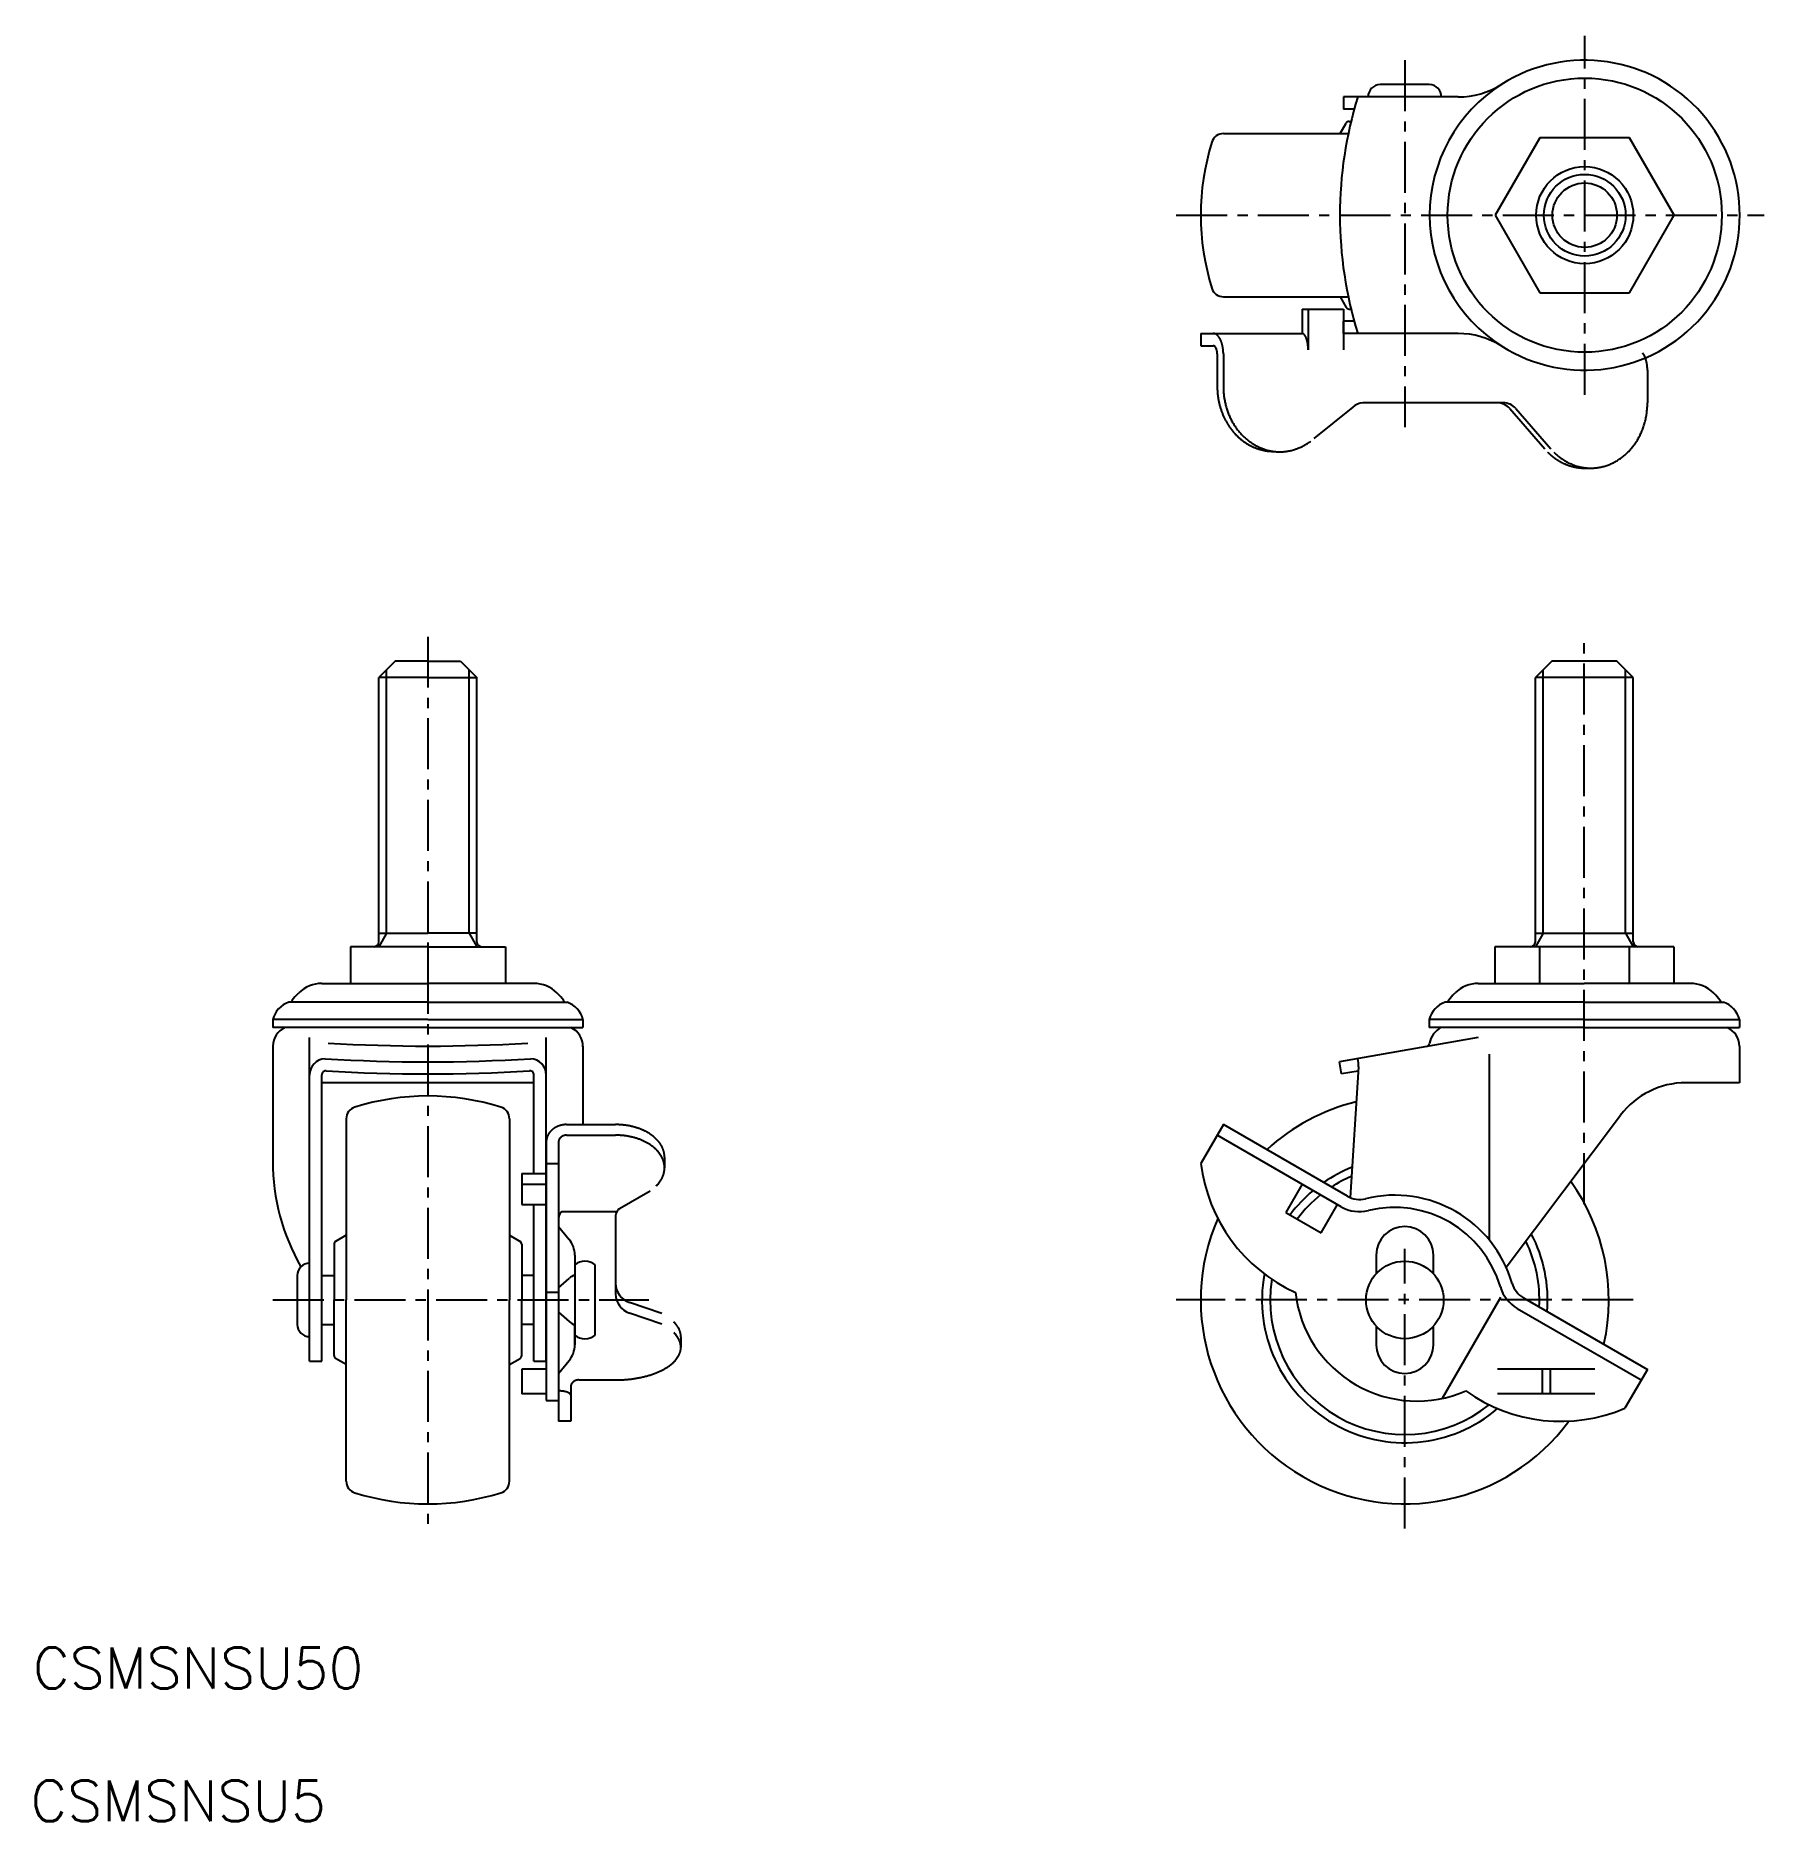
# Model space of a CAD drawing. Extents: x 7 to 219, y 29 to 248.
import ezdxf

# ---------------------------------------------------------------- set-up
doc = ezdxf.new("R2010")
doc.units = 0
doc.header["$LTSCALE"] = 5
doc.linetypes.add('CENTER', pattern=[2, 1.25, -0.25, 0.25, -0.25])
doc.layers.get('0').update_dxf_attribs({"linetype": 'CONTINUOUS'})
doc.layers.add('CENTER', color=1, linetype='CENTER')
doc.styles.get("Standard").update_dxf_attribs({"font": 'txt.shx'})

msp = doc.modelspace()

# ---------------------------------------------------------------- texts
for s, p in [('CSMSNSU50', (6.66187, 45.353244)), ('CSMSNSU5', (6.354423, 29.064791))]:
    msp.add_text(s, height=5).set_placement(p)

# ---------------------------------------------------------------- linework, layer by layer
at = {"color": 7, "linetype": 'CONTINUOUS'}
for p, q in [((177.746794, 241.928506), (171.746794, 241.928506)), ((167.246794, 240.428506), (167.246794, 238.928506)), ((181.278874, 240.428506), (167.246794, 240.428506)), ((168.550947, 238.928506), (167.246794, 238.928506)), ((166.824145, 235.928506), (167.5747, 237.228506)), ((167.92111, 237.428506), (168.163597, 237.428506)), ((152.543853, 235.928506), (167.826255, 235.928506)), ((191.310167, 235.428506), (185.825339, 225.928506)), ((202.279822, 235.428506), (191.310167, 235.428506)), ((207.764649, 225.928506), (202.279822, 235.428506)), ((185.825339, 225.928506), (191.310167, 216.428506)), ((202.279822, 216.428506), (207.764649, 225.928506)), ((152.543853, 215.928506), (167.826255, 215.928506)), ((166.824145, 215.928506), (167.5747, 214.628506)), ((191.310167, 216.428506), (202.279822, 216.428506)), ((162.158337, 214.428506), (162.158337, 211.428506)), ((162.158337, 214.428506), (167.238464, 214.428506)), ((162.908337, 214.428506), (162.908337, 209.428506)), ((167.238464, 214.428506), (167.238464, 209.428506)), ((167.246794, 211.428506), (167.246794, 212.928506)), ((168.550947, 212.928506), (167.246794, 212.928506)), ((167.92111, 214.428506), (168.163597, 214.428506)), ((149.766032, 211.428506), (149.766032, 209.928506)), ((149.766032, 211.428506), (162.158337, 211.428506)), ((181.278874, 211.428506), (167.246794, 211.428506)), ((149.766032, 209.928506), (151.266032, 209.928506)), ((151.766032, 208.928506), (151.766032, 204.928506)), ((152.516032, 208.928506), (152.516032, 204.928506)), ((204.477556, 206.928506), (204.477556, 202.928506)), ((168.373883, 202.386879), (163.618257, 198.543362)), ((186.837694, 202.928506), (169.613777, 202.928506)), ((187.599552, 202.237813), (191.900374, 197.271652)), ((188.349552, 202.237813), (192.650374, 197.271652)), ((196.799353, 194.928506), (197.549353, 194.928506)), ((51.047078, 171.26674), (49.047078, 169.26674)), ((55.047078, 171.26674), (51.047078, 171.26674)), ((55.047078, 171.26674), (59.047078, 171.26674)), ((59.047078, 171.26674), (61.047078, 169.26674)), ((192.746794, 171.26674), (190.746794, 169.26674)), ((200.746794, 171.26674), (192.746794, 171.26674)), ((202.746794, 169.26674), (200.746794, 171.26674)), ((55.047078, 169.26674), (49.047078, 169.26674)), ((49.047078, 136.86674), (49.047078, 169.26674)), ((55.047078, 169.26674), (61.047078, 169.26674)), ((61.047078, 136.86674), (61.047078, 169.26674)), ((202.746794, 169.26674), (190.746794, 169.26674)), ((190.746794, 136.86674), (190.746794, 169.26674)), ((202.746794, 136.86674), (202.746794, 169.26674)), ((49.047078, 137.906993), (55.047078, 137.906993)), ((61.047078, 137.906993), (55.047078, 137.906993)), ((190.746794, 137.906993), (202.746794, 137.906993)), ((45.547078, 136.26674), (45.547078, 131.76674)), ((55.047078, 136.26674), (45.547078, 136.26674)), ((55.047078, 136.26674), (55.047078, 131.76674)), ((55.047078, 136.26674), (64.547078, 136.26674)), ((64.547078, 136.26674), (64.547078, 131.76674)), ((185.777139, 136.26674), (185.777139, 131.815246)), ((207.716449, 136.26674), (185.777139, 136.26674)), ((191.266794, 136.26674), (191.266794, 131.815246)), ((202.226794, 136.26674), (202.226794, 131.815246)), ((207.716449, 136.26674), (207.716449, 131.815246)), ((42.0557, 131.76674), (55.047078, 131.76674)), ((68.038456, 131.76674), (55.047078, 131.76674)), ((183.755416, 131.76674), (196.746794, 131.76674)), ((185.861154, 131.76674), (185.777139, 131.815246)), ((209.738172, 131.76674), (196.746794, 131.76674)), ((207.632435, 131.76674), (207.716449, 131.815246)), ((55.047078, 129.464973), (37.997078, 129.464973)), ((38.942521, 130.310416), (39.227273, 130.595168)), ((55.047078, 129.464973), (72.097078, 129.464973)), ((71.151635, 130.310416), (70.866883, 130.595168)), ((196.746794, 129.464973), (179.696794, 129.464973)), ((180.642237, 130.310416), (180.926989, 130.595168)), ((196.746794, 129.464973), (213.796794, 129.464973)), ((212.851351, 130.310416), (212.566599, 130.595168)), ((36.047078, 127.34674), (36.047078, 126.34674)), ((55.047078, 127.34674), (36.047078, 127.34674)), ((55.047078, 127.34674), (74.047078, 127.34674)), ((74.047078, 127.34674), (74.047078, 126.34674)), ((196.746794, 127.34674), (177.746794, 127.34674)), ((177.746794, 127.34674), (177.746794, 126.34674)), ((196.746794, 127.34674), (215.746794, 127.34674)), ((215.746794, 127.34674), (215.746794, 126.34674)), ((55.047078, 126.34674), (36.047078, 126.34674)), ((40.547078, 85.46674), (40.547078, 125.140991)), ((55.047078, 126.34674), (74.047078, 126.34674)), ((69.547078, 85.46674), (69.547078, 125.140991)), ((183.746794, 125.140991), (166.746794, 122.143432)), ((196.746794, 126.34674), (177.746794, 126.34674)), ((196.746794, 126.34674), (215.746794, 126.34674)), ((36.047078, 124.08674), (36.047078, 109.96027)), ((74.047078, 124.08674), (74.047078, 114.461931)), ((185.084891, 123.10674), (185.084891, 100.326173)), ((215.746794, 124.08674), (215.746794, 119.58674)), ((215.746794, 123.792569), (215.746794, 123.292569)), ((42.047078, 85.46674), (42.047078, 120.54886)), ((68.047078, 108.461931), (68.047078, 120.54886)), ((167.007267, 120.66622), (166.746794, 122.143432)), ((169.052109, 121.026781), (167.007267, 120.66622)), ((169.085345, 121.53889), (168.045857, 105.522093)), ((68.047078, 119.58674), (42.047078, 119.58674)), ((215.746794, 119.58674), (209.181806, 119.58674)), ((45.047078, 115.169681), (45.047078, 92.96674)), ((65.047078, 115.169681), (65.047078, 92.96674)), ((72.047078, 114.461931), (78.047078, 114.461931)), ((152.516032, 114.461931), (149.766032, 109.698791)), ((167.714865, 105.686881), (152.516032, 114.461931)), ((187.16354, 96.983915), (201.195451, 115.604891)), ((69.547078, 112.296867), (69.547078, 80.640005)), ((71.047078, 112.296867), (71.047078, 78.091096)), ((72.047078, 113.162893), (78.047078, 113.162893)), ((166.964865, 104.387843), (151.766032, 113.162893)), ((69.547078, 109.698791), (71.047078, 109.698791)), ((84.047078, 110.461931), (84.047078, 109.162893)), ((66.547078, 108.461931), (66.547078, 104.662893)), ((66.547078, 108.461931), (69.547078, 108.461931)), ((66.547078, 107.162893), (69.547078, 107.162893)), ((82.26792, 106.320008), (78.544184, 104.153465)), ((162.158337, 107.162893), (160.158337, 103.698791)), ((66.547078, 104.662893), (69.547078, 104.662893)), ((68.047078, 85.46674), (68.047078, 104.662893)), ((78.178716, 103.785047), (71.547078, 103.785047)), ((78.047078, 103.289117), (78.047078, 93.72153)), ((160.158337, 103.698791), (164.488464, 101.198791)), ((164.488464, 101.198791), (166.488464, 104.662893)), ((45.047078, 100.88939), (43.747078, 100.138835)), ((65.047078, 100.88939), (66.347078, 100.138835)), ((69.547078, 92.96674), (69.547078, 102.155523)), ((71.047078, 101.96674), (72.360007, 100.377332)), ((43.547078, 99.792425), (43.547078, 92.96674)), ((66.547078, 99.792425), (66.547078, 92.96674)), ((73.047078, 98.46674), (73.047078, 96.06674)), ((73.047078, 98.46674), (73.047078, 89.86674)), ((75.547078, 88.655491), (75.547078, 97.27799)), ((171.246794, 98.46674), (171.246794, 96.178049)), ((178.246794, 96.178049), (178.246794, 98.46674)), ((39.047078, 95.96674), (39.047078, 89.96674)), ((42.047078, 95.96674), (43.547078, 95.96674)), ((68.047078, 95.96674), (66.547078, 95.96674)), ((71.047078, 94.463659), (72.379271, 95.613357)), ((43.547078, 86.141056), (43.547078, 92.96674)), ((45.047078, 70.763799), (45.047078, 92.96674)), ((65.047078, 70.763799), (65.047078, 92.96674)), ((66.547078, 86.141056), (66.547078, 92.96674)), ((71.047078, 93.886206), (69.547078, 93.886206)), ((69.547078, 92.96674), (69.547078, 83.777957)), ((83.703933, 91.290358), (79.733602, 92.656619)), ((186.477714, 93.285289), (179.316878, 80.882358)), ((188.528724, 91.937943), (203.727556, 83.162893)), ((189.278724, 93.236981), (204.477556, 84.461931)), ((42.047078, 89.96674), (43.547078, 89.96674)), ((68.047078, 89.96674), (66.547078, 89.96674)), ((71.047078, 91.469822), (72.379271, 90.320124)), ((73.047078, 89.86674), (73.047078, 87.46674)), ((73.047078, 87.46674), (73.047078, 89.86674)), ((83.703933, 89.99132), (79.733602, 91.357581)), ((171.246794, 89.755432), (171.246794, 87.46674)), ((178.246794, 87.46674), (178.246794, 89.755432)), ((86.047078, 88.461931), (86.047078, 87.162893)), ((40.547078, 85.46674), (42.047078, 85.46674)), ((45.047078, 85.044091), (43.747078, 85.794646)), ((65.047078, 85.044091), (66.347078, 85.794646)), ((68.047078, 85.46674), (69.547078, 85.46674)), ((71.047078, 83.96674), (72.360007, 85.556149)), ((66.547078, 84.46674), (66.547078, 81.46674)), ((69.547078, 84.46674), (66.547078, 84.46674)), ((198.022302, 84.46674), (186.112302, 84.46674)), ((191.567302, 84.46674), (191.567302, 81.46674)), ((192.567302, 84.46674), (192.567302, 81.46674)), ((204.477556, 84.461931), (201.727556, 79.698791)), ((69.547078, 81.46674), (66.547078, 81.46674)), ((72.547078, 82.296867), (72.547078, 78.091096)), ((73.547078, 83.162893), (78.047078, 83.162893)), ((198.022302, 81.46674), (186.112302, 81.46674)), ((69.547078, 80.640005), (71.047078, 80.640005)), ((72.547078, 78.091096), (71.047078, 78.091096))]:
    msp.add_line(p, q, dxfattribs=at)
at = {"color": 3, "linetype": 'CONTINUOUS'}
for p, q in [((49.994078, 137.906993), (49.994078, 170.21374)), ((60.100078, 137.906993), (60.100078, 170.21374)), ((191.693794, 137.906993), (191.693794, 170.21374)), ((201.799794, 137.906993), (201.799794, 170.21374)), ((49.994078, 137.906993), (49.047078, 136.26674)), ((60.100078, 137.906993), (61.047078, 136.26674)), ((191.693794, 137.906993), (190.746794, 136.26674)), ((201.799794, 137.906993), (202.746794, 136.26674))]:
    msp.add_line(p, q, dxfattribs=at)
at = {"color": 7, "linetype": 'CONTINUOUS'}
for points in [[(152.516, 208.929, 0), (152.516, 208.959, 0), (152.516, 208.99, 0), (152.515, 209.021, 0), (152.515, 209.051, 0), (152.514, 209.082, 0), (152.513, 209.112, 0), (152.511, 209.143, 0), (152.51, 209.174, 0), (152.508, 209.204, 0), (152.507, 209.235, 0), (152.505, 209.265, 0), (152.503, 209.295, 0), (152.5, 209.326, 0), (152.498, 209.356, 0), (152.495, 209.386, 0), (152.492, 209.416, 0), (152.489, 209.446, 0), (152.486, 209.476, 0), (152.482, 209.506, 0), (152.479, 209.536, 0), (152.475, 209.566, 0), (152.471, 209.595, 0), (152.467, 209.625, 0), (152.462, 209.654, 0), (152.458, 209.684, 0), (152.453, 209.713, 0), (152.448, 209.742, 0), (152.443, 209.771, 0), (152.438, 209.8, 0), (152.432, 209.828, 0), (152.427, 209.857, 0), (152.421, 209.885, 0), (152.415, 209.913, 0), (152.409, 209.942, 0), (152.402, 209.97, 0), (152.396, 209.997, 0), (152.389, 210.025, 0), (152.383, 210.053, 0), (152.376, 210.08, 0), (152.368, 210.107, 0), (152.361, 210.134, 0), (152.354, 210.161, 0), (152.346, 210.187, 0), (152.338, 210.214, 0), (152.33, 210.24, 0), (152.322, 210.266, 0), (152.314, 210.292, 0), (152.305, 210.317, 0), (152.297, 210.343, 0), (152.288, 210.368, 0), (152.279, 210.393, 0), (152.27, 210.418, 0), (152.261, 210.442, 0), (152.251, 210.467, 0), (152.242, 210.491, 0), (152.232, 210.514, 0), (152.222, 210.538, 0), (152.213, 210.561, 0), (152.202, 210.585, 0), (152.192, 210.607, 0), (152.182, 210.63, 0), (152.171, 210.652, 0), (152.161, 210.674, 0), (152.15, 210.696, 0), (152.139, 210.718, 0), (152.128, 210.739, 0), (152.117, 210.76, 0), (152.105, 210.781, 0), (152.094, 210.801, 0), (152.082, 210.822, 0), (152.071, 210.841, 0), (152.059, 210.861, 0), (152.047, 210.88, 0), (152.035, 210.899, 0), (152.023, 210.918, 0), (152.011, 210.937, 0), (151.998, 210.955, 0), (151.986, 210.972, 0), (151.973, 210.99, 0), (151.96, 211.007, 0), (151.948, 211.024, 0), (151.935, 211.041, 0), (151.922, 211.057, 0), (151.909, 211.073, 0), (151.895, 211.088, 0), (151.882, 211.104, 0), (151.869, 211.119, 0), (151.855, 211.133, 0), (151.842, 211.148, 0), (151.828, 211.162, 0), (151.814, 211.175, 0), (151.8, 211.188, 0), (151.787, 211.201, 0), (151.773, 211.214, 0), (151.759, 211.226, 0), (151.744, 211.238, 0), (151.73, 211.25, 0), (151.716, 211.261, 0), (151.702, 211.272, 0), (151.687, 211.282, 0), (151.673, 211.293, 0), (151.658, 211.302, 0), (151.644, 211.312, 0), (151.629, 211.321, 0), (151.614, 211.33, 0), (151.599, 211.338, 0), (151.585, 211.346, 0), (151.57, 211.354, 0), (151.555, 211.361, 0), (151.54, 211.368, 0), (151.525, 211.374, 0), (151.51, 211.38, 0), (151.495, 211.386, 0), (151.48, 211.392, 0), (151.465, 211.397, 0), (151.449, 211.401, 0), (151.434, 211.406, 0), (151.419, 211.41, 0), (151.404, 211.413, 0), (151.389, 211.416, 0), (151.373, 211.419, 0), (151.358, 211.422, 0), (151.343, 211.424, 0), (151.327, 211.425, 0), (151.312, 211.427, 0), (151.297, 211.428, 0), (151.281, 211.428, 0), (151.266, 211.429, 0)], [(162.908, 209.429, 0), (162.908, 209.453, 0), (162.908, 209.478, 0), (162.908, 209.502, 0), (162.907, 209.527, 0), (162.907, 209.551, 0), (162.906, 209.576, 0), (162.906, 209.6, 0), (162.905, 209.625, 0), (162.904, 209.649, 0), (162.903, 209.673, 0), (162.902, 209.698, 0), (162.9, 209.722, 0), (162.899, 209.746, 0), (162.897, 209.77, 0), (162.896, 209.795, 0), (162.894, 209.819, 0), (162.892, 209.843, 0), (162.89, 209.867, 0), (162.888, 209.891, 0), (162.886, 209.914, 0), (162.884, 209.938, 0), (162.881, 209.962, 0), (162.879, 209.986, 0), (162.876, 210.009, 0), (162.873, 210.033, 0), (162.87, 210.056, 0), (162.868, 210.079, 0), (162.864, 210.102, 0), (162.861, 210.125, 0), (162.858, 210.148, 0), (162.855, 210.171, 0), (162.851, 210.194, 0), (162.848, 210.216, 0), (162.844, 210.239, 0), (162.84, 210.261, 0), (162.836, 210.284, 0), (162.832, 210.306, 0), (162.828, 210.328, 0), (162.824, 210.35, 0), (162.82, 210.371, 0), (162.815, 210.393, 0), (162.811, 210.414, 0), (162.806, 210.436, 0), (162.802, 210.457, 0), (162.797, 210.478, 0), (162.792, 210.499, 0), (162.787, 210.519, 0), (162.782, 210.54, 0), (162.777, 210.56, 0), (162.772, 210.58, 0), (162.766, 210.6, 0), (162.761, 210.62, 0), (162.755, 210.64, 0), (162.75, 210.659, 0), (162.744, 210.678, 0), (162.738, 210.697, 0), (162.732, 210.716, 0), (162.726, 210.735, 0), (162.72, 210.753, 0), (162.714, 210.772, 0), (162.708, 210.79, 0), (162.702, 210.808, 0), (162.695, 210.825, 0), (162.689, 210.843, 0), (162.682, 210.86, 0), (162.675, 210.877, 0), (162.669, 210.894, 0), (162.662, 210.91, 0), (162.655, 210.927, 0), (162.648, 210.943, 0), (162.641, 210.959, 0), (162.634, 210.975, 0), (162.627, 210.99, 0), (162.62, 211.005, 0), (162.612, 211.02, 0), (162.605, 211.035, 0), (162.598, 211.049, 0), (162.59, 211.064, 0), (162.583, 211.078, 0), (162.575, 211.091, 0), (162.567, 211.105, 0), (162.56, 211.118, 0), (162.552, 211.131, 0), (162.544, 211.144, 0), (162.536, 211.156, 0), (162.528, 211.169, 0), (162.52, 211.181, 0), (162.512, 211.192, 0), (162.504, 211.204, 0), (162.496, 211.215, 0), (162.487, 211.226, 0), (162.479, 211.236, 0), (162.471, 211.247, 0), (162.462, 211.257, 0), (162.454, 211.267, 0), (162.445, 211.276, 0), (162.437, 211.286, 0), (162.428, 211.294, 0), (162.42, 211.303, 0), (162.411, 211.312, 0), (162.402, 211.32, 0), (162.394, 211.328, 0), (162.385, 211.335, 0), (162.376, 211.342, 0), (162.367, 211.349, 0), (162.358, 211.356, 0), (162.349, 211.362, 0), (162.341, 211.369, 0), (162.332, 211.374, 0), (162.323, 211.38, 0), (162.314, 211.385, 0), (162.305, 211.39, 0), (162.296, 211.395, 0), (162.287, 211.399, 0), (162.277, 211.403, 0), (162.268, 211.407, 0), (162.259, 211.41, 0), (162.25, 211.413, 0), (162.241, 211.416, 0), (162.232, 211.419, 0), (162.223, 211.421, 0), (162.214, 211.423, 0), (162.204, 211.425, 0), (162.195, 211.426, 0), (162.186, 211.427, 0), (162.177, 211.428, 0), (162.168, 211.428, 0), (162.158, 211.429, 0)], [(151.766, 208.929, 0), (151.766, 208.941, 0), (151.766, 208.953, 0), (151.766, 208.965, 0), (151.765, 208.978, 0), (151.765, 208.99, 0), (151.765, 209.002, 0), (151.764, 209.014, 0), (151.764, 209.027, 0), (151.763, 209.039, 0), (151.762, 209.051, 0), (151.761, 209.063, 0), (151.761, 209.075, 0), (151.76, 209.087, 0), (151.759, 209.099, 0), (151.758, 209.112, 0), (151.756, 209.124, 0), (151.755, 209.136, 0), (151.754, 209.148, 0), (151.753, 209.16, 0), (151.751, 209.171, 0), (151.75, 209.183, 0), (151.748, 209.195, 0), (151.746, 209.207, 0), (151.745, 209.219, 0), (151.743, 209.231, 0), (151.741, 209.242, 0), (151.739, 209.254, 0), (151.737, 209.265, 0), (151.735, 209.277, 0), (151.733, 209.288, 0), (151.73, 209.3, 0), (151.728, 209.311, 0), (151.726, 209.322, 0), (151.723, 209.334, 0), (151.721, 209.345, 0), (151.718, 209.356, 0), (151.715, 209.367, 0), (151.713, 209.378, 0), (151.71, 209.389, 0), (151.707, 209.4, 0), (151.704, 209.411, 0), (151.701, 209.421, 0), (151.698, 209.432, 0), (151.695, 209.443, 0), (151.692, 209.453, 0), (151.688, 209.464, 0), (151.685, 209.474, 0), (151.682, 209.484, 0), (151.678, 209.494, 0), (151.675, 209.504, 0), (151.671, 209.514, 0), (151.668, 209.524, 0), (151.664, 209.534, 0), (151.66, 209.544, 0), (151.656, 209.553, 0), (151.653, 209.563, 0), (151.649, 209.572, 0), (151.645, 209.582, 0), (151.641, 209.591, 0), (151.637, 209.6, 0), (151.632, 209.609, 0), (151.628, 209.618, 0), (151.624, 209.627, 0), (151.62, 209.636, 0), (151.615, 209.644, 0), (151.611, 209.653, 0), (151.606, 209.661, 0), (151.602, 209.669, 0), (151.597, 209.678, 0), (151.593, 209.686, 0), (151.588, 209.694, 0), (151.583, 209.702, 0), (151.578, 209.709, 0), (151.574, 209.717, 0), (151.569, 209.724, 0), (151.564, 209.732, 0), (151.559, 209.739, 0), (151.554, 209.746, 0), (151.549, 209.753, 0), (151.544, 209.76, 0), (151.539, 209.767, 0), (151.534, 209.773, 0), (151.528, 209.78, 0), (151.523, 209.786, 0), (151.518, 209.792, 0), (151.512, 209.799, 0), (151.507, 209.805, 0), (151.502, 209.81, 0), (151.496, 209.816, 0), (151.491, 209.822, 0), (151.485, 209.827, 0), (151.48, 209.832, 0), (151.474, 209.838, 0), (151.469, 209.843, 0), (151.463, 209.848, 0), (151.457, 209.852, 0), (151.452, 209.857, 0), (151.446, 209.861, 0), (151.44, 209.866, 0), (151.434, 209.87, 0), (151.429, 209.874, 0), (151.423, 209.878, 0), (151.417, 209.882, 0), (151.411, 209.885, 0), (151.405, 209.889, 0), (151.399, 209.892, 0), (151.393, 209.895, 0), (151.388, 209.899, 0), (151.382, 209.901, 0), (151.376, 209.904, 0), (151.37, 209.907, 0), (151.364, 209.909, 0), (151.358, 209.912, 0), (151.352, 209.914, 0), (151.345, 209.916, 0), (151.339, 209.918, 0), (151.333, 209.919, 0), (151.327, 209.921, 0), (151.321, 209.922, 0), (151.315, 209.924, 0), (151.309, 209.925, 0), (151.303, 209.926, 0), (151.297, 209.927, 0), (151.291, 209.927, 0), (151.284, 209.928, 0), (151.278, 209.928, 0), (151.272, 209.928, 0), (151.266, 209.929, 0)], [(204.478, 206.929, 0), (204.478, 206.948, 0), (204.477, 206.967, 0), (204.477, 206.986, 0), (204.477, 207.006, 0), (204.477, 207.025, 0), (204.476, 207.044, 0), (204.476, 207.064, 0), (204.475, 207.083, 0), (204.475, 207.102, 0), (204.474, 207.121, 0), (204.473, 207.141, 0), (204.472, 207.16, 0), (204.471, 207.179, 0), (204.47, 207.198, 0), (204.469, 207.217, 0), (204.468, 207.237, 0), (204.467, 207.256, 0), (204.465, 207.275, 0), (204.464, 207.294, 0), (204.463, 207.313, 0), (204.461, 207.332, 0), (204.46, 207.351, 0), (204.458, 207.37, 0), (204.456, 207.389, 0), (204.454, 207.408, 0), (204.452, 207.427, 0), (204.45, 207.446, 0), (204.448, 207.465, 0), (204.446, 207.484, 0), (204.444, 207.503, 0), (204.442, 207.521, 0), (204.44, 207.54, 0), (204.437, 207.559, 0), (204.435, 207.577, 0), (204.432, 207.596, 0), (204.43, 207.615, 0), (204.427, 207.633, 0), (204.424, 207.652, 0), (204.421, 207.67, 0), (204.418, 207.689, 0), (204.415, 207.707, 0), (204.412, 207.725, 0), (204.409, 207.744, 0), (204.406, 207.762, 0), (204.403, 207.78, 0), (204.399, 207.798, 0), (204.396, 207.816, 0), (204.393, 207.834, 0), (204.389, 207.852, 0), (204.385, 207.87, 0), (204.382, 207.888, 0), (204.378, 207.906, 0), (204.374, 207.924, 0), (204.37, 207.941, 0), (204.366, 207.959, 0), (204.362, 207.976, 0), (204.358, 207.994, 0), (204.354, 208.011, 0), (204.35, 208.029, 0), (204.346, 208.046, 0), (204.341, 208.063, 0), (204.337, 208.08, 0), (204.332, 208.098, 0), (204.328, 208.115, 0), (204.323, 208.132, 0), (204.319, 208.148, 0), (204.314, 208.165, 0), (204.309, 208.182, 0), (204.304, 208.199, 0), (204.299, 208.215, 0), (204.294, 208.232, 0), (204.289, 208.248, 0), (204.284, 208.265, 0), (204.279, 208.281, 0), (204.274, 208.297, 0), (204.268, 208.313, 0), (204.263, 208.329, 0), (204.257, 208.345, 0), (204.252, 208.361, 0), (204.246, 208.377, 0), (204.241, 208.392, 0), (204.235, 208.408, 0), (204.229, 208.424, 0), (204.224, 208.439, 0), (204.218, 208.454, 0), (204.212, 208.47, 0), (204.206, 208.485, 0), (204.2, 208.5, 0), (204.194, 208.515, 0), (204.188, 208.53, 0), (204.181, 208.544, 0), (204.175, 208.559, 0), (204.169, 208.574, 0), (204.162, 208.588, 0), (204.156, 208.603, 0), (204.149, 208.617, 0), (204.143, 208.631, 0), (204.136, 208.645, 0), (204.13, 208.659, 0), (204.123, 208.673, 0), (204.116, 208.687, 0), (204.109, 208.701, 0), (204.102, 208.714, 0), (204.096, 208.728, 0), (204.089, 208.741, 0), (204.082, 208.754, 0), (204.074, 208.767, 0), (204.067, 208.78, 0), (204.06, 208.793, 0), (204.053, 208.806, 0), (204.046, 208.819, 0), (204.038, 208.831, 0), (204.031, 208.844, 0), (204.024, 208.856, 0), (204.016, 208.868, 0), (204.009, 208.88, 0), (204.001, 208.892, 0), (203.993, 208.904, 0), (203.986, 208.916, 0), (203.978, 208.928, 0), (203.97, 208.939, 0), (203.962, 208.951, 0), (203.955, 208.962, 0), (203.947, 208.973, 0), (203.939, 208.984, 0), (203.931, 208.995, 0), (203.923, 209.006, 0), (203.915, 209.017, 0)], [(151.766, 204.929, 0), (151.767, 204.831, 0), (151.768, 204.733, 0), (151.771, 204.636, 0), (151.774, 204.538, 0), (151.779, 204.441, 0), (151.785, 204.343, 0), (151.792, 204.246, 0), (151.799, 204.149, 0), (151.808, 204.052, 0), (151.818, 203.955, 0), (151.829, 203.858, 0), (151.841, 203.762, 0), (151.854, 203.665, 0), (151.868, 203.569, 0), (151.883, 203.473, 0), (151.899, 203.377, 0), (151.916, 203.281, 0), (151.934, 203.186, 0), (151.954, 203.091, 0), (151.974, 202.996, 0), (151.995, 202.902, 0), (152.017, 202.807, 0), (152.04, 202.713, 0), (152.064, 202.62, 0), (152.09, 202.527, 0), (152.116, 202.434, 0), (152.143, 202.341, 0), (152.171, 202.249, 0), (152.2, 202.158, 0), (152.23, 202.066, 0), (152.261, 201.975, 0), (152.293, 201.885, 0), (152.326, 201.795, 0), (152.36, 201.706, 0), (152.395, 201.617, 0), (152.431, 201.528, 0), (152.468, 201.44, 0), (152.506, 201.353, 0), (152.544, 201.266, 0), (152.584, 201.179, 0), (152.625, 201.094, 0), (152.666, 201.008, 0), (152.708, 200.924, 0), (152.752, 200.84, 0), (152.796, 200.756, 0), (152.841, 200.674, 0), (152.887, 200.592, 0), (152.934, 200.51, 0), (152.981, 200.429, 0), (153.03, 200.349, 0), (153.079, 200.27, 0), (153.129, 200.191, 0), (153.181, 200.113, 0), (153.232, 200.036, 0), (153.285, 199.959, 0), (153.339, 199.883, 0), (153.393, 199.808, 0), (153.448, 199.734, 0), (153.504, 199.66, 0), (153.561, 199.588, 0), (153.618, 199.516, 0), (153.677, 199.445, 0), (153.736, 199.374, 0), (153.795, 199.305, 0), (153.856, 199.236, 0), (153.917, 199.169, 0), (153.979, 199.102, 0), (154.042, 199.036, 0), (154.105, 198.971, 0), (154.169, 198.906, 0), (154.234, 198.843, 0), (154.299, 198.781, 0), (154.365, 198.719, 0), (154.432, 198.659, 0), (154.499, 198.599, 0), (154.567, 198.541, 0), (154.636, 198.483, 0), (154.705, 198.426, 0), (154.775, 198.371, 0), (154.845, 198.316, 0), (154.916, 198.262, 0), (154.988, 198.209, 0), (155.06, 198.158, 0), (155.132, 198.107, 0), (155.206, 198.057, 0), (155.279, 198.009, 0), (155.354, 197.961, 0), (155.428, 197.915, 0), (155.504, 197.869, 0), (155.579, 197.825, 0), (155.655, 197.781, 0), (155.732, 197.739, 0), (155.809, 197.698, 0), (155.887, 197.658, 0), (155.965, 197.619, 0), (156.043, 197.581, 0), (156.122, 197.544, 0), (156.201, 197.508, 0), (156.28, 197.474, 0), (156.36, 197.44, 0), (156.44, 197.408, 0), (156.521, 197.377, 0), (156.602, 197.347, 0), (156.683, 197.318, 0), (156.765, 197.29, 0), (156.846, 197.264, 0), (156.928, 197.238, 0), (157.011, 197.214, 0), (157.093, 197.191, 0), (157.176, 197.169, 0), (157.259, 197.148, 0), (157.343, 197.128, 0), (157.426, 197.11, 0), (157.51, 197.093, 0), (157.594, 197.077, 0), (157.678, 197.062, 0), (157.762, 197.048, 0), (157.846, 197.035, 0), (157.931, 197.024, 0), (158.015, 197.014, 0), (158.1, 197.005, 0), (158.185, 196.997, 0), (158.269, 196.99, 0), (158.354, 196.985, 0), (158.439, 196.981, 0), (158.524, 196.978, 0), (158.609, 196.976, 0), (158.694, 196.976, 0)], [(152.516, 204.929, 0), (152.517, 204.794, 0), (152.52, 204.66, 0), (152.525, 204.526, 0), (152.532, 204.391, 0), (152.54, 204.257, 0), (152.551, 204.124, 0), (152.564, 203.99, 0), (152.578, 203.857, 0), (152.595, 203.724, 0), (152.614, 203.591, 0), (152.634, 203.459, 0), (152.656, 203.327, 0), (152.681, 203.196, 0), (152.707, 203.065, 0), (152.735, 202.934, 0), (152.765, 202.805, 0), (152.797, 202.675, 0), (152.83, 202.547, 0), (152.866, 202.419, 0), (152.903, 202.292, 0), (152.943, 202.165, 0), (152.984, 202.039, 0), (153.027, 201.914, 0), (153.071, 201.79, 0), (153.118, 201.667, 0), (153.166, 201.545, 0), (153.216, 201.424, 0), (153.268, 201.304, 0), (153.322, 201.184, 0), (153.377, 201.066, 0), (153.434, 200.949, 0), (153.493, 200.833, 0), (153.553, 200.718, 0), (153.615, 200.604, 0), (153.679, 200.492, 0), (153.744, 200.381, 0), (153.811, 200.271, 0), (153.88, 200.162, 0), (153.95, 200.055, 0), (154.022, 199.949, 0), (154.095, 199.845, 0), (154.169, 199.742, 0), (154.246, 199.64, 0), (154.323, 199.54, 0), (154.402, 199.442, 0), (154.483, 199.345, 0), (154.565, 199.249, 0), (154.648, 199.155, 0), (154.733, 199.063, 0), (154.819, 198.973, 0), (154.906, 198.884, 0), (154.994, 198.797, 0), (155.084, 198.711, 0), (155.175, 198.628, 0), (155.268, 198.546, 0), (155.361, 198.466, 0), (155.456, 198.387, 0), (155.551, 198.311, 0), (155.648, 198.236, 0), (155.746, 198.164, 0), (155.845, 198.093, 0), (155.945, 198.024, 0), (156.046, 197.957, 0), (156.148, 197.892, 0), (156.25, 197.829, 0), (156.354, 197.768, 0), (156.459, 197.709, 0), (156.564, 197.653, 0), (156.67, 197.598, 0), (156.777, 197.545, 0), (156.885, 197.494, 0), (156.994, 197.446, 0), (157.103, 197.399, 0), (157.213, 197.355, 0), (157.323, 197.313, 0), (157.434, 197.273, 0), (157.546, 197.235, 0), (157.658, 197.199, 0), (157.771, 197.165, 0), (157.884, 197.134, 0), (157.997, 197.105, 0), (158.111, 197.078, 0), (158.226, 197.053, 0), (158.34, 197.031, 0), (158.455, 197.01, 0), (158.571, 196.992, 0), (158.686, 196.977, 0), (158.802, 196.963, 0), (158.918, 196.952, 0), (159.034, 196.943, 0), (159.15, 196.936, 0), (159.267, 196.931, 0), (159.383, 196.929, 0), (159.499, 196.929, 0), (159.616, 196.931, 0), (159.732, 196.935, 0), (159.848, 196.942, 0), (159.964, 196.951, 0), (160.08, 196.962, 0), (160.196, 196.976, 0), (160.312, 196.991, 0), (160.427, 197.009, 0), (160.542, 197.03, 0), (160.657, 197.052, 0), (160.771, 197.077, 0), (160.885, 197.103, 0), (160.999, 197.132, 0), (161.112, 197.164, 0), (161.224, 197.197, 0), (161.337, 197.233, 0), (161.448, 197.271, 0), (161.559, 197.31, 0), (161.67, 197.353, 0), (161.78, 197.397, 0), (161.889, 197.443, 0), (161.998, 197.492, 0), (162.105, 197.542, 0), (162.212, 197.595, 0), (162.319, 197.65, 0), (162.424, 197.706, 0), (162.529, 197.765, 0), (162.633, 197.826, 0), (162.735, 197.889, 0), (162.837, 197.954, 0), (162.938, 198.02, 0), (163.038, 198.089, 0), (163.137, 198.16, 0), (163.235, 198.232, 0)], [(193.014, 196.881, 0), (193.108, 196.789, 0), (193.204, 196.698, 0), (193.301, 196.609, 0), (193.399, 196.523, 0), (193.499, 196.438, 0), (193.6, 196.356, 0), (193.702, 196.276, 0), (193.805, 196.197, 0), (193.91, 196.121, 0), (194.016, 196.047, 0), (194.123, 195.976, 0), (194.231, 195.906, 0), (194.34, 195.839, 0), (194.45, 195.774, 0), (194.561, 195.711, 0), (194.673, 195.651, 0), (194.786, 195.593, 0), (194.9, 195.537, 0), (195.014, 195.483, 0), (195.13, 195.432, 0), (195.246, 195.384, 0), (195.363, 195.337, 0), (195.481, 195.293, 0), (195.599, 195.252, 0), (195.718, 195.213, 0), (195.837, 195.177, 0), (195.958, 195.143, 0), (196.078, 195.111, 0), (196.199, 195.082, 0), (196.321, 195.055, 0), (196.443, 195.031, 0), (196.565, 195.01, 0), (196.687, 194.991, 0), (196.81, 194.974, 0), (196.933, 194.96, 0), (197.056, 194.949, 0), (197.18, 194.94, 0), (197.303, 194.934, 0), (197.427, 194.93, 0), (197.551, 194.929, 0), (197.674, 194.93, 0), (197.798, 194.934, 0), (197.921, 194.94, 0), (198.045, 194.949, 0), (198.168, 194.96, 0), (198.291, 194.974, 0), (198.414, 194.991, 0), (198.537, 195.01, 0), (198.659, 195.032, 0), (198.781, 195.056, 0), (198.902, 195.082, 0), (199.023, 195.112, 0), (199.144, 195.143, 0), (199.264, 195.177, 0), (199.383, 195.214, 0), (199.502, 195.253, 0), (199.621, 195.294, 0), (199.738, 195.338, 0), (199.855, 195.385, 0), (199.971, 195.433, 0), (200.087, 195.484, 0), (200.202, 195.538, 0), (200.315, 195.594, 0), (200.428, 195.652, 0), (200.54, 195.712, 0), (200.651, 195.775, 0), (200.761, 195.84, 0), (200.87, 195.908, 0), (200.978, 195.977, 0), (201.085, 196.049, 0), (201.191, 196.123, 0), (201.296, 196.199, 0), (201.399, 196.277, 0), (201.501, 196.358, 0), (201.602, 196.44, 0), (201.702, 196.525, 0), (201.8, 196.611, 0), (201.897, 196.7, 0), (201.993, 196.791, 0), (202.087, 196.883, 0), (202.18, 196.978, 0), (202.271, 197.074, 0), (202.361, 197.172, 0), (202.449, 197.272, 0), (202.535, 197.374, 0), (202.62, 197.478, 0), (202.704, 197.583, 0), (202.786, 197.69, 0), (202.866, 197.799, 0), (202.944, 197.909, 0), (203.021, 198.021, 0), (203.096, 198.135, 0), (203.169, 198.25, 0), (203.241, 198.366, 0), (203.31, 198.484, 0), (203.378, 198.604, 0), (203.444, 198.725, 0), (203.508, 198.847, 0), (203.57, 198.97, 0), (203.63, 199.095, 0), (203.689, 199.221, 0), (203.745, 199.348, 0), (203.799, 199.476, 0), (203.852, 199.606, 0), (203.902, 199.736, 0), (203.95, 199.867, 0), (203.997, 200, 0), (204.041, 200.133, 0), (204.083, 200.267, 0), (204.123, 200.402, 0), (204.161, 200.538, 0), (204.197, 200.675, 0), (204.231, 200.812, 0), (204.262, 200.95, 0), (204.292, 201.089, 0), (204.319, 201.228, 0), (204.344, 201.368, 0), (204.367, 201.508, 0), (204.388, 201.649, 0), (204.407, 201.79, 0), (204.424, 201.932, 0), (204.438, 202.073, 0), (204.45, 202.216, 0), (204.46, 202.358, 0), (204.468, 202.5, 0), (204.473, 202.643, 0), (204.476, 202.786, 0), (204.478, 202.929, 0)], [(192.264, 196.881, 0), (192.293, 196.852, 0), (192.322, 196.823, 0), (192.352, 196.794, 0), (192.382, 196.766, 0), (192.412, 196.737, 0), (192.442, 196.709, 0), (192.472, 196.681, 0), (192.502, 196.654, 0), (192.532, 196.626, 0), (192.563, 196.599, 0), (192.593, 196.571, 0), (192.624, 196.544, 0), (192.655, 196.518, 0), (192.686, 196.491, 0), (192.717, 196.465, 0), (192.748, 196.439, 0), (192.78, 196.413, 0), (192.811, 196.387, 0), (192.843, 196.361, 0), (192.875, 196.336, 0), (192.907, 196.311, 0), (192.939, 196.286, 0), (192.971, 196.261, 0), (193.003, 196.236, 0), (193.035, 196.212, 0), (193.068, 196.188, 0), (193.101, 196.164, 0), (193.133, 196.14, 0), (193.166, 196.117, 0), (193.199, 196.093, 0), (193.232, 196.07, 0), (193.265, 196.048, 0), (193.299, 196.025, 0), (193.332, 196.002, 0), (193.365, 195.98, 0), (193.399, 195.958, 0), (193.433, 195.936, 0), (193.467, 195.915, 0), (193.501, 195.894, 0), (193.535, 195.872, 0), (193.569, 195.852, 0), (193.603, 195.831, 0), (193.637, 195.81, 0), (193.672, 195.79, 0), (193.706, 195.77, 0), (193.741, 195.75, 0), (193.776, 195.731, 0), (193.81, 195.711, 0), (193.845, 195.692, 0), (193.88, 195.673, 0), (193.915, 195.655, 0), (193.95, 195.636, 0), (193.986, 195.618, 0), (194.021, 195.6, 0), (194.056, 195.582, 0), (194.092, 195.565, 0), (194.128, 195.547, 0), (194.163, 195.53, 0), (194.199, 195.513, 0), (194.235, 195.497, 0), (194.271, 195.48, 0), (194.307, 195.464, 0), (194.343, 195.448, 0), (194.379, 195.433, 0), (194.415, 195.417, 0), (194.452, 195.402, 0), (194.488, 195.387, 0), (194.524, 195.372, 0), (194.561, 195.358, 0), (194.598, 195.343, 0), (194.634, 195.329, 0), (194.671, 195.315, 0), (194.708, 195.302, 0), (194.745, 195.288, 0), (194.782, 195.275, 0), (194.819, 195.262, 0), (194.856, 195.25, 0), (194.893, 195.237, 0), (194.93, 195.225, 0), (194.967, 195.213, 0), (195.004, 195.202, 0), (195.042, 195.19, 0), (195.079, 195.179, 0), (195.117, 195.168, 0), (195.154, 195.157, 0), (195.192, 195.147, 0), (195.229, 195.137, 0), (195.267, 195.127, 0), (195.305, 195.117, 0), (195.342, 195.107, 0), (195.38, 195.098, 0), (195.418, 195.089, 0), (195.456, 195.08, 0), (195.494, 195.072, 0), (195.532, 195.064, 0), (195.57, 195.056, 0), (195.608, 195.048, 0), (195.646, 195.04, 0), (195.684, 195.033, 0), (195.722, 195.026, 0), (195.76, 195.019, 0), (195.798, 195.012, 0), (195.837, 195.006, 0), (195.875, 195, 0), (195.913, 194.994, 0), (195.952, 194.989, 0), (195.99, 194.983, 0), (196.028, 194.978, 0), (196.067, 194.973, 0), (196.105, 194.969, 0), (196.144, 194.964, 0), (196.182, 194.96, 0), (196.221, 194.956, 0), (196.259, 194.953, 0), (196.298, 194.95, 0), (196.336, 194.946, 0), (196.375, 194.944, 0), (196.413, 194.941, 0), (196.452, 194.939, 0), (196.49, 194.936, 0), (196.529, 194.935, 0), (196.568, 194.933, 0), (196.606, 194.932, 0), (196.645, 194.93, 0), (196.683, 194.93, 0), (196.722, 194.929, 0), (196.761, 194.929, 0), (196.799, 194.929, 0)], [(72.0471, 114.462, 0), (72.0164, 114.462, 0), (71.9857, 114.461, 0), (71.9551, 114.46, 0), (71.9244, 114.459, 0), (71.8938, 114.458, 0), (71.8632, 114.456, 0), (71.8326, 114.454, 0), (71.802, 114.452, 0), (71.7715, 114.449, 0), (71.7411, 114.446, 0), (71.7106, 114.442, 0), (71.6803, 114.438, 0), (71.6499, 114.434, 0), (71.6197, 114.43, 0), (71.5895, 114.425, 0), (71.5594, 114.42, 0), (71.5293, 114.415, 0), (71.4993, 114.409, 0), (71.4694, 114.403, 0), (71.4396, 114.397, 0), (71.4099, 114.39, 0), (71.3803, 114.384, 0), (71.3508, 114.376, 0), (71.3214, 114.369, 0), (71.2921, 114.361, 0), (71.2629, 114.353, 0), (71.2338, 114.344, 0), (71.2049, 114.335, 0), (71.176, 114.326, 0), (71.1473, 114.317, 0), (71.1188, 114.307, 0), (71.0904, 114.297, 0), (71.0621, 114.287, 0), (71.034, 114.276, 0), (71.006, 114.265, 0), (70.9782, 114.254, 0), (70.9505, 114.243, 0), (70.923, 114.231, 0), (70.8957, 114.219, 0), (70.8686, 114.206, 0), (70.8416, 114.194, 0), (70.8148, 114.181, 0), (70.7882, 114.167, 0), (70.7618, 114.154, 0), (70.7356, 114.14, 0), (70.7096, 114.126, 0), (70.6838, 114.112, 0), (70.6582, 114.097, 0), (70.6327, 114.082, 0), (70.6076, 114.067, 0), (70.5826, 114.052, 0), (70.5578, 114.036, 0), (70.5333, 114.02, 0), (70.509, 114.004, 0), (70.4849, 113.987, 0), (70.4611, 113.97, 0), (70.4375, 113.954, 0), (70.4141, 113.936, 0), (70.391, 113.919, 0), (70.3682, 113.901, 0), (70.3456, 113.883, 0), (70.3232, 113.865, 0), (70.3011, 113.846, 0), (70.2793, 113.828, 0), (70.2578, 113.809, 0), (70.2365, 113.79, 0), (70.2154, 113.77, 0), (70.1947, 113.751, 0), (70.1742, 113.731, 0), (70.1541, 113.711, 0), (70.1342, 113.691, 0), (70.1146, 113.67, 0), (70.0952, 113.65, 0), (70.0762, 113.629, 0), (70.0575, 113.608, 0), (70.0391, 113.587, 0), (70.0209, 113.565, 0), (70.0031, 113.544, 0), (69.9856, 113.522, 0), (69.9684, 113.5, 0), (69.9515, 113.478, 0), (69.9349, 113.455, 0), (69.9187, 113.433, 0), (69.9028, 113.41, 0), (69.8871, 113.387, 0), (69.8719, 113.364, 0), (69.8569, 113.341, 0), (69.8423, 113.317, 0), (69.828, 113.294, 0), (69.814, 113.27, 0), (69.8004, 113.246, 0), (69.7871, 113.223, 0), (69.7742, 113.198, 0), (69.7616, 113.174, 0), (69.7493, 113.15, 0), (69.7374, 113.125, 0), (69.7258, 113.101, 0), (69.7146, 113.076, 0), (69.7037, 113.051, 0), (69.6932, 113.026, 0), (69.6831, 113.001, 0), (69.6733, 112.976, 0), (69.6638, 112.951, 0), (69.6547, 112.925, 0), (69.646, 112.9, 0), (69.6376, 112.874, 0), (69.6296, 112.849, 0), (69.622, 112.823, 0), (69.6147, 112.797, 0), (69.6078, 112.771, 0), (69.6013, 112.745, 0), (69.5951, 112.719, 0), (69.5893, 112.693, 0), (69.5839, 112.667, 0), (69.5788, 112.641, 0), (69.5741, 112.615, 0), (69.5698, 112.588, 0), (69.5659, 112.562, 0), (69.5623, 112.536, 0), (69.5591, 112.509, 0), (69.5563, 112.483, 0), (69.5539, 112.456, 0), (69.5518, 112.43, 0), (69.5501, 112.403, 0), (69.5488, 112.377, 0), (69.5478, 112.35, 0), (69.5473, 112.323, 0), (69.5471, 112.297, 0)], [(84.0471, 110.462, 0), (84.0466, 110.511, 0), (84.0453, 110.56, 0), (84.043, 110.609, 0), (84.0399, 110.658, 0), (84.0358, 110.707, 0), (84.0308, 110.756, 0), (84.025, 110.805, 0), (84.0182, 110.854, 0), (84.0105, 110.903, 0), (84.002, 110.952, 0), (83.9925, 111, 0), (83.9821, 111.049, 0), (83.9709, 111.097, 0), (83.9587, 111.146, 0), (83.9457, 111.194, 0), (83.9318, 111.242, 0), (83.917, 111.29, 0), (83.9013, 111.338, 0), (83.8847, 111.386, 0), (83.8673, 111.434, 0), (83.8489, 111.481, 0), (83.8297, 111.529, 0), (83.8097, 111.576, 0), (83.7887, 111.623, 0), (83.7669, 111.67, 0), (83.7442, 111.717, 0), (83.7207, 111.763, 0), (83.6963, 111.809, 0), (83.6711, 111.856, 0), (83.645, 111.902, 0), (83.6181, 111.947, 0), (83.5904, 111.993, 0), (83.5618, 112.038, 0), (83.5323, 112.083, 0), (83.5021, 112.128, 0), (83.471, 112.172, 0), (83.4391, 112.216, 0), (83.4064, 112.26, 0), (83.3729, 112.304, 0), (83.3386, 112.348, 0), (83.3035, 112.391, 0), (83.2676, 112.434, 0), (83.2309, 112.476, 0), (83.1934, 112.518, 0), (83.1552, 112.56, 0), (83.1162, 112.602, 0), (83.0764, 112.643, 0), (83.0359, 112.684, 0), (82.9946, 112.725, 0), (82.9526, 112.765, 0), (82.9098, 112.805, 0), (82.8663, 112.845, 0), (82.8221, 112.884, 0), (82.7772, 112.923, 0), (82.7315, 112.961, 0), (82.6851, 113, 0), (82.6381, 113.037, 0), (82.5903, 113.075, 0), (82.5419, 113.112, 0), (82.4928, 113.148, 0), (82.443, 113.184, 0), (82.3926, 113.22, 0), (82.3415, 113.255, 0), (82.2897, 113.29, 0), (82.2373, 113.325, 0), (82.1843, 113.359, 0), (82.1307, 113.393, 0), (82.0764, 113.426, 0), (82.0216, 113.458, 0), (81.9661, 113.491, 0), (81.9101, 113.523, 0), (81.8534, 113.554, 0), (81.7962, 113.585, 0), (81.7385, 113.615, 0), (81.6801, 113.645, 0), (81.6213, 113.675, 0), (81.5619, 113.704, 0), (81.5019, 113.732, 0), (81.4415, 113.76, 0), (81.3805, 113.788, 0), (81.319, 113.815, 0), (81.2571, 113.841, 0), (81.1946, 113.867, 0), (81.1317, 113.893, 0), (81.0683, 113.918, 0), (81.0045, 113.942, 0), (80.9402, 113.966, 0), (80.8755, 113.99, 0), (80.8103, 114.012, 0), (80.7447, 114.035, 0), (80.6788, 114.057, 0), (80.6124, 114.078, 0), (80.5457, 114.099, 0), (80.4785, 114.119, 0), (80.411, 114.138, 0), (80.3432, 114.157, 0), (80.275, 114.176, 0), (80.2064, 114.194, 0), (80.1376, 114.211, 0), (80.0684, 114.228, 0), (79.9989, 114.244, 0), (79.9292, 114.26, 0), (79.8591, 114.275, 0), (79.7888, 114.29, 0), (79.7182, 114.304, 0), (79.6474, 114.317, 0), (79.5763, 114.33, 0), (79.505, 114.342, 0), (79.4334, 114.354, 0), (79.3617, 114.365, 0), (79.2897, 114.375, 0), (79.2176, 114.385, 0), (79.1453, 114.394, 0), (79.0728, 114.403, 0), (79.0002, 114.411, 0), (78.9275, 114.419, 0), (78.8546, 114.426, 0), (78.7815, 114.432, 0), (78.7084, 114.438, 0), (78.6352, 114.443, 0), (78.5619, 114.447, 0), (78.4885, 114.451, 0), (78.415, 114.454, 0), (78.3415, 114.457, 0), (78.2679, 114.459, 0), (78.1943, 114.461, 0), (78.1207, 114.462, 0), (78.0471, 114.462, 0)], [(72.0471, 113.163, 0), (72.0348, 113.163, 0), (72.0225, 113.163, 0), (72.0103, 113.162, 0), (71.998, 113.162, 0), (71.9858, 113.161, 0), (71.9735, 113.161, 0), (71.9613, 113.16, 0), (71.9491, 113.159, 0), (71.9369, 113.158, 0), (71.9247, 113.156, 0), (71.9125, 113.155, 0), (71.9003, 113.154, 0), (71.8882, 113.152, 0), (71.8761, 113.15, 0), (71.864, 113.148, 0), (71.852, 113.146, 0), (71.84, 113.144, 0), (71.828, 113.142, 0), (71.816, 113.139, 0), (71.8041, 113.137, 0), (71.7922, 113.134, 0), (71.7804, 113.132, 0), (71.7686, 113.129, 0), (71.7568, 113.126, 0), (71.7451, 113.122, 0), (71.7334, 113.119, 0), (71.7218, 113.116, 0), (71.7102, 113.112, 0), (71.6987, 113.109, 0), (71.6872, 113.105, 0), (71.6758, 113.101, 0), (71.6644, 113.097, 0), (71.6531, 113.093, 0), (71.6418, 113.089, 0), (71.6306, 113.084, 0), (71.6195, 113.08, 0), (71.6085, 113.075, 0), (71.5975, 113.07, 0), (71.5865, 113.066, 0), (71.5757, 113.061, 0), (71.5649, 113.056, 0), (71.5542, 113.05, 0), (71.5435, 113.045, 0), (71.533, 113.04, 0), (71.5225, 113.034, 0), (71.5121, 113.029, 0), (71.5018, 113.023, 0), (71.4915, 113.017, 0), (71.4813, 113.011, 0), (71.4713, 113.005, 0), (71.4613, 112.999, 0), (71.4514, 112.992, 0), (71.4416, 112.986, 0), (71.4318, 112.98, 0), (71.4222, 112.973, 0), (71.4127, 112.966, 0), (71.4032, 112.96, 0), (71.3939, 112.953, 0), (71.3847, 112.946, 0), (71.3755, 112.939, 0), (71.3665, 112.931, 0), (71.3575, 112.924, 0), (71.3487, 112.917, 0), (71.34, 112.909, 0), (71.3313, 112.902, 0), (71.3228, 112.894, 0), (71.3144, 112.886, 0), (71.3061, 112.878, 0), (71.2979, 112.871, 0), (71.2899, 112.863, 0), (71.2819, 112.854, 0), (71.2741, 112.846, 0), (71.2663, 112.838, 0), (71.2587, 112.83, 0), (71.2512, 112.821, 0), (71.2439, 112.813, 0), (71.2366, 112.804, 0), (71.2295, 112.796, 0), (71.2225, 112.787, 0), (71.2156, 112.778, 0), (71.2089, 112.769, 0), (71.2022, 112.76, 0), (71.1957, 112.751, 0), (71.1893, 112.742, 0), (71.1831, 112.733, 0), (71.177, 112.724, 0), (71.171, 112.714, 0), (71.1652, 112.705, 0), (71.1594, 112.696, 0), (71.1539, 112.686, 0), (71.1484, 112.677, 0), (71.1431, 112.667, 0), (71.1379, 112.658, 0), (71.1329, 112.648, 0), (71.128, 112.638, 0), (71.1232, 112.628, 0), (71.1186, 112.618, 0), (71.1141, 112.609, 0), (71.1097, 112.599, 0), (71.1055, 112.589, 0), (71.1015, 112.579, 0), (71.0975, 112.569, 0), (71.0938, 112.558, 0), (71.0901, 112.548, 0), (71.0866, 112.538, 0), (71.0833, 112.528, 0), (71.0801, 112.518, 0), (71.077, 112.507, 0), (71.0741, 112.497, 0), (71.0714, 112.487, 0), (71.0688, 112.476, 0), (71.0663, 112.466, 0), (71.064, 112.455, 0), (71.0618, 112.445, 0), (71.0598, 112.434, 0), (71.0579, 112.424, 0), (71.0562, 112.413, 0), (71.0546, 112.403, 0), (71.0532, 112.392, 0), (71.0519, 112.382, 0), (71.0508, 112.371, 0), (71.0498, 112.361, 0), (71.049, 112.35, 0), (71.0483, 112.339, 0), (71.0478, 112.329, 0), (71.0474, 112.318, 0), (71.0472, 112.307, 0), (71.0471, 112.297, 0)], [(83.0235, 106.928, 0), (83.0795, 106.985, 0), (83.134, 107.042, 0), (83.187, 107.099, 0), (83.2386, 107.158, 0), (83.2887, 107.216, 0), (83.3373, 107.276, 0), (83.3844, 107.336, 0), (83.43, 107.396, 0), (83.474, 107.457, 0), (83.5165, 107.518, 0), (83.5574, 107.58, 0), (83.5967, 107.642, 0), (83.6345, 107.705, 0), (83.6706, 107.768, 0), (83.7052, 107.832, 0), (83.7381, 107.896, 0), (83.7694, 107.96, 0), (83.7991, 108.025, 0), (83.8271, 108.09, 0), (83.8535, 108.155, 0), (83.8782, 108.221, 0), (83.9013, 108.287, 0), (83.9227, 108.353, 0), (83.9424, 108.419, 0), (83.9604, 108.485, 0), (83.9767, 108.552, 0), (83.9914, 108.619, 0), (84.0043, 108.686, 0), (84.0155, 108.753, 0), (84.0251, 108.821, 0), (84.0329, 108.888, 0), (84.039, 108.956, 0), (84.0434, 109.023, 0), (84.0461, 109.091, 0), (84.0471, 109.158, 0), (84.0463, 109.226, 0), (84.0439, 109.293, 0), (84.0397, 109.361, 0), (84.0338, 109.429, 0), (84.0262, 109.496, 0), (84.0169, 109.563, 0), (84.0059, 109.63, 0), (83.9932, 109.698, 0), (83.9788, 109.764, 0), (83.9627, 109.831, 0), (83.9449, 109.898, 0), (83.9255, 109.964, 0), (83.9043, 110.03, 0), (83.8815, 110.096, 0), (83.857, 110.162, 0), (83.8308, 110.227, 0), (83.803, 110.292, 0), (83.7736, 110.357, 0), (83.7425, 110.421, 0), (83.7098, 110.485, 0), (83.6754, 110.549, 0), (83.6395, 110.612, 0), (83.602, 110.675, 0), (83.5628, 110.737, 0), (83.5221, 110.799, 0), (83.4799, 110.861, 0), (83.4361, 110.922, 0), (83.3907, 110.982, 0), (83.3438, 111.042, 0), (83.2954, 111.101, 0), (83.2455, 111.16, 0), (83.1941, 111.219, 0), (83.1413, 111.276, 0), (83.087, 111.333, 0), (83.0312, 111.39, 0), (82.9741, 111.446, 0), (82.9155, 111.501, 0), (82.8555, 111.555, 0), (82.7942, 111.609, 0), (82.7315, 111.662, 0), (82.6674, 111.715, 0), (82.6021, 111.766, 0), (82.5354, 111.817, 0), (82.4675, 111.868, 0), (82.3983, 111.917, 0), (82.3278, 111.966, 0), (82.2562, 112.014, 0), (82.1833, 112.061, 0), (82.1092, 112.107, 0), (82.034, 112.152, 0), (81.9577, 112.197, 0), (81.8802, 112.24, 0), (81.8016, 112.283, 0), (81.722, 112.325, 0), (81.6413, 112.366, 0), (81.5596, 112.406, 0), (81.4769, 112.445, 0), (81.3932, 112.483, 0), (81.3085, 112.52, 0), (81.2229, 112.557, 0), (81.1364, 112.592, 0), (81.0491, 112.626, 0), (80.9608, 112.66, 0), (80.8718, 112.692, 0), (80.7819, 112.723, 0), (80.6912, 112.754, 0), (80.5998, 112.783, 0), (80.5077, 112.811, 0), (80.4148, 112.838, 0), (80.3213, 112.864, 0), (80.2272, 112.89, 0), (80.1324, 112.914, 0), (80.037, 112.937, 0), (79.941, 112.958, 0), (79.8445, 112.979, 0), (79.7475, 112.999, 0), (79.65, 113.018, 0), (79.5521, 113.035, 0), (79.4537, 113.051, 0), (79.3549, 113.067, 0), (79.2557, 113.081, 0), (79.1562, 113.094, 0), (79.0564, 113.106, 0), (78.9563, 113.117, 0), (78.8559, 113.126, 0), (78.7553, 113.135, 0), (78.6545, 113.142, 0), (78.5536, 113.149, 0), (78.4524, 113.154, 0), (78.3512, 113.158, 0), (78.2499, 113.161, 0), (78.1485, 113.162, 0), (78.0471, 113.163, 0)], [(71.5471, 103.785, 0), (71.5409, 103.785, 0), (71.5348, 103.785, 0), (71.5287, 103.784, 0), (71.5225, 103.784, 0), (71.5164, 103.783, 0), (71.5103, 103.782, 0), (71.5042, 103.781, 0), (71.4981, 103.78, 0), (71.492, 103.779, 0), (71.4859, 103.778, 0), (71.4798, 103.776, 0), (71.4737, 103.774, 0), (71.4676, 103.772, 0), (71.4616, 103.77, 0), (71.4556, 103.768, 0), (71.4495, 103.766, 0), (71.4435, 103.763, 0), (71.4375, 103.761, 0), (71.4315, 103.758, 0), (71.4256, 103.755, 0), (71.4196, 103.752, 0), (71.4137, 103.749, 0), (71.4078, 103.745, 0), (71.4019, 103.742, 0), (71.3961, 103.738, 0), (71.3902, 103.735, 0), (71.3844, 103.731, 0), (71.3786, 103.727, 0), (71.3729, 103.722, 0), (71.3671, 103.718, 0), (71.3614, 103.714, 0), (71.3557, 103.709, 0), (71.3501, 103.704, 0), (71.3445, 103.699, 0), (71.3389, 103.694, 0), (71.3333, 103.689, 0), (71.3278, 103.684, 0), (71.3223, 103.678, 0), (71.3168, 103.673, 0), (71.3114, 103.667, 0), (71.306, 103.661, 0), (71.3006, 103.655, 0), (71.2953, 103.649, 0), (71.29, 103.643, 0), (71.2848, 103.636, 0), (71.2796, 103.63, 0), (71.2744, 103.623, 0), (71.2693, 103.617, 0), (71.2642, 103.61, 0), (71.2592, 103.603, 0), (71.2542, 103.596, 0), (71.2492, 103.588, 0), (71.2443, 103.581, 0), (71.2395, 103.573, 0), (71.2346, 103.566, 0), (71.2299, 103.558, 0), (71.2252, 103.55, 0), (71.2205, 103.542, 0), (71.2159, 103.534, 0), (71.2113, 103.526, 0), (71.2068, 103.518, 0), (71.2023, 103.509, 0), (71.1979, 103.501, 0), (71.1935, 103.492, 0), (71.1892, 103.483, 0), (71.185, 103.475, 0), (71.1808, 103.466, 0), (71.1766, 103.457, 0), (71.1725, 103.447, 0), (71.1685, 103.438, 0), (71.1645, 103.429, 0), (71.1606, 103.419, 0), (71.1567, 103.41, 0), (71.1529, 103.4, 0), (71.1492, 103.391, 0), (71.1455, 103.381, 0), (71.1418, 103.371, 0), (71.1383, 103.361, 0), (71.1348, 103.351, 0), (71.1313, 103.341, 0), (71.128, 103.33, 0), (71.1247, 103.32, 0), (71.1214, 103.31, 0), (71.1182, 103.299, 0), (71.1151, 103.289, 0), (71.112, 103.278, 0), (71.109, 103.267, 0), (71.1061, 103.256, 0), (71.1033, 103.246, 0), (71.1005, 103.235, 0), (71.0977, 103.224, 0), (71.0951, 103.213, 0), (71.0925, 103.201, 0), (71.09, 103.19, 0), (71.0875, 103.179, 0), (71.0851, 103.168, 0), (71.0828, 103.156, 0), (71.0806, 103.145, 0), (71.0784, 103.133, 0), (71.0763, 103.122, 0), (71.0743, 103.11, 0), (71.0723, 103.099, 0), (71.0704, 103.087, 0), (71.0686, 103.075, 0), (71.0669, 103.064, 0), (71.0652, 103.052, 0), (71.0636, 103.04, 0), (71.0621, 103.028, 0), (71.0606, 103.016, 0), (71.0592, 103.004, 0), (71.0579, 102.992, 0), (71.0567, 102.98, 0), (71.0555, 102.968, 0), (71.0544, 102.956, 0), (71.0534, 102.944, 0), (71.0525, 102.932, 0), (71.0516, 102.92, 0), (71.0508, 102.907, 0), (71.0501, 102.895, 0), (71.0495, 102.883, 0), (71.0489, 102.871, 0), (71.0484, 102.859, 0), (71.048, 102.846, 0), (71.0477, 102.834, 0), (71.0474, 102.822, 0), (71.0472, 102.81, 0), (71.0471, 102.797, 0), (71.0471, 102.785, 0)], [(86.0471, 88.4619, 0), (86.047, 88.4764, 0), (86.0469, 88.4909, 0), (86.0466, 88.5054, 0), (86.0462, 88.5199, 0), (86.0458, 88.5344, 0), (86.0452, 88.5489, 0), (86.0445, 88.5633, 0), (86.0437, 88.5778, 0), (86.0428, 88.5923, 0), (86.0418, 88.6068, 0), (86.0407, 88.6213, 0), (86.0395, 88.6357, 0), (86.0382, 88.6502, 0), (86.0368, 88.6647, 0), (86.0353, 88.6792, 0), (86.0336, 88.6936, 0), (86.0319, 88.7081, 0), (86.0301, 88.7225, 0), (86.0281, 88.737, 0), (86.0261, 88.7515, 0), (86.0239, 88.7659, 0), (86.0217, 88.7804, 0), (86.0193, 88.7948, 0), (86.0169, 88.8092, 0), (86.0143, 88.8237, 0), (86.0116, 88.8381, 0), (86.0088, 88.8525, 0), (86.006, 88.8669, 0), (86.003, 88.8813, 0), (85.9999, 88.8957, 0), (85.9967, 88.9101, 0), (85.9934, 88.9245, 0), (85.99, 88.9389, 0), (85.9865, 88.9533, 0), (85.9829, 88.9677, 0), (85.9792, 88.9821, 0), (85.9753, 88.9964, 0), (85.9714, 89.0108, 0), (85.9674, 89.0251, 0), (85.9633, 89.0395, 0), (85.959, 89.0538, 0), (85.9547, 89.0681, 0), (85.9502, 89.0824, 0), (85.9457, 89.0968, 0), (85.941, 89.1111, 0), (85.9363, 89.1253, 0), (85.9314, 89.1396, 0), (85.9265, 89.1539, 0), (85.9214, 89.1682, 0), (85.9162, 89.1824, 0), (85.911, 89.1967, 0), (85.9056, 89.2109, 0), (85.9001, 89.2251, 0), (85.8945, 89.2394, 0), (85.8888, 89.2536, 0), (85.8831, 89.2678, 0), (85.8772, 89.2819, 0), (85.8712, 89.2961, 0), (85.8651, 89.3103, 0), (85.8589, 89.3244, 0), (85.8526, 89.3386, 0), (85.8462, 89.3527, 0), (85.8397, 89.3668, 0), (85.8331, 89.3809, 0), (85.8264, 89.395, 0), (85.8196, 89.4091, 0), (85.8126, 89.4232, 0), (85.8056, 89.4372, 0), (85.7985, 89.4513, 0), (85.7913, 89.4653, 0), (85.784, 89.4793, 0), (85.7765, 89.4934, 0), (85.769, 89.5073, 0), (85.7614, 89.5213, 0), (85.7537, 89.5353, 0), (85.7458, 89.5492, 0), (85.7379, 89.5632, 0), (85.7299, 89.5771, 0), (85.7218, 89.591, 0), (85.7135, 89.6049, 0), (85.7052, 89.6188, 0), (85.6968, 89.6326, 0), (85.6882, 89.6465, 0), (85.6796, 89.6603, 0), (85.6709, 89.6741, 0), (85.662, 89.6879, 0), (85.6531, 89.7017, 0), (85.6441, 89.7155, 0), (85.635, 89.7292, 0), (85.6257, 89.743, 0), (85.6164, 89.7567, 0), (85.607, 89.7704, 0), (85.5974, 89.7841, 0), (85.5878, 89.7977, 0), (85.5781, 89.8114, 0), (85.5683, 89.825, 0), (85.5583, 89.8386, 0), (85.5483, 89.8522, 0), (85.5382, 89.8658, 0), (85.528, 89.8794, 0), (85.5176, 89.8929, 0), (85.5072, 89.9064, 0), (85.4967, 89.9199, 0), (85.4861, 89.9334, 0), (85.4754, 89.9469, 0), (85.4646, 89.9603, 0), (85.4537, 89.9737, 0), (85.4427, 89.9871, 0), (85.4316, 90.0005, 0), (85.4204, 90.0139, 0), (85.4091, 90.0272, 0), (85.3977, 90.0405, 0), (85.3862, 90.0539, 0), (85.3746, 90.0671, 0), (85.363, 90.0804, 0), (85.3512, 90.0936, 0), (85.3393, 90.1069, 0), (85.3274, 90.12, 0), (85.3153, 90.1332, 0), (85.3032, 90.1464, 0), (85.2909, 90.1595, 0), (85.2786, 90.1726, 0), (85.2661, 90.1857, 0), (85.2536, 90.1988, 0), (85.241, 90.2118, 0), (85.2282, 90.2248, 0), (85.2154, 90.2378, 0), (85.2025, 90.2508, 0)], [(78.0471, 83.1629, 0), (78.1742, 83.1634, 0), (78.3013, 83.1649, 0), (78.4284, 83.1674, 0), (78.5553, 83.171, 0), (78.6822, 83.1755, 0), (78.8088, 83.1811, 0), (78.9353, 83.1876, 0), (79.0616, 83.1952, 0), (79.1876, 83.2037, 0), (79.3133, 83.2133, 0), (79.4386, 83.2239, 0), (79.5637, 83.2354, 0), (79.6883, 83.248, 0), (79.8126, 83.2615, 0), (79.9364, 83.276, 0), (80.0597, 83.2915, 0), (80.1825, 83.308, 0), (80.3047, 83.3255, 0), (80.4264, 83.3439, 0), (80.5475, 83.3633, 0), (80.668, 83.3836, 0), (80.7878, 83.4049, 0), (80.9069, 83.4272, 0), (81.0253, 83.4504, 0), (81.1429, 83.4745, 0), (81.2598, 83.4996, 0), (81.3758, 83.5256, 0), (81.491, 83.5525, 0), (81.6053, 83.5803, 0), (81.7187, 83.6091, 0), (81.8312, 83.6387, 0), (81.9428, 83.6692, 0), (82.0534, 83.7006, 0), (82.1629, 83.7329, 0), (82.2714, 83.766, 0), (82.3789, 83.8, 0), (82.4852, 83.8349, 0), (82.5904, 83.8706, 0), (82.6945, 83.9071, 0), (82.7974, 83.9444, 0), (82.8991, 83.9826, 0), (82.9996, 84.0215, 0), (83.0988, 84.0613, 0), (83.1968, 84.1018, 0), (83.2934, 84.1431, 0), (83.3888, 84.1852, 0), (83.4827, 84.228, 0), (83.5753, 84.2716, 0), (83.6665, 84.3159, 0), (83.7563, 84.3609, 0), (83.8447, 84.4066, 0), (83.9316, 84.4531, 0), (84.017, 84.5002, 0), (84.1008, 84.5479, 0), (84.1832, 84.5964, 0), (84.264, 84.6455, 0), (84.3432, 84.6952, 0), (84.4209, 84.7455, 0), (84.4969, 84.7965, 0), (84.5713, 84.848, 0), (84.6441, 84.9002, 0), (84.7152, 84.9529, 0), (84.7846, 85.0062, 0), (84.8523, 85.06, 0), (84.9183, 85.1143, 0), (84.9825, 85.1692, 0), (85.045, 85.2245, 0), (85.1057, 85.2804, 0), (85.1647, 85.3367, 0), (85.2218, 85.3935, 0), (85.2772, 85.4508, 0), (85.3307, 85.5084, 0), (85.3824, 85.5665, 0), (85.4322, 85.625, 0), (85.4801, 85.6839, 0), (85.5262, 85.7432, 0), (85.5704, 85.8028, 0), (85.6127, 85.8627, 0), (85.653, 85.923, 0), (85.6915, 85.9836, 0), (85.728, 86.0445, 0), (85.7626, 86.1057, 0), (85.7952, 86.1671, 0), (85.8259, 86.2288, 0), (85.8546, 86.2908, 0), (85.8813, 86.3529, 0), (85.9061, 86.4153, 0), (85.9289, 86.4778, 0), (85.9497, 86.5405, 0), (85.9684, 86.6034, 0), (85.9852, 86.6664, 0), (86, 86.7296, 0), (86.0128, 86.7928, 0), (86.0235, 86.8562, 0), (86.0323, 86.9196, 0), (86.039, 86.9831, 0), (86.0437, 87.0466, 0), (86.0464, 87.1102, 0), (86.047, 87.1738, 0), (86.0457, 87.2373, 0), (86.0423, 87.3009, 0), (86.0369, 87.3644, 0), (86.0295, 87.4279, 0), (86.0201, 87.4913, 0), (86.0086, 87.5546, 0), (85.9952, 87.6178, 0), (85.9797, 87.6809, 0), (85.9622, 87.7439, 0), (85.9428, 87.8067, 0), (85.9213, 87.8694, 0), (85.8979, 87.9319, 0), (85.8724, 87.9942, 0), (85.845, 88.0562, 0), (85.8156, 88.1181, 0), (85.7843, 88.1797, 0), (85.751, 88.2411, 0), (85.7157, 88.3021, 0), (85.6786, 88.3629, 0), (85.6394, 88.4234, 0), (85.5984, 88.4836, 0), (85.5555, 88.5435, 0), (85.5107, 88.6029, 0), (85.4639, 88.6621, 0), (85.4153, 88.7208, 0), (85.3649, 88.7792, 0), (85.3126, 88.8371, 0), (85.2585, 88.8947, 0), (85.2025, 88.9517, 0)], [(72.5471, 81.2923, 0), (72.547, 81.2987, 0), (72.5466, 81.3051, 0), (72.5461, 81.3116, 0), (72.5453, 81.318, 0), (72.5443, 81.3244, 0), (72.543, 81.3308, 0), (72.5415, 81.3373, 0), (72.5399, 81.3437, 0), (72.5379, 81.3501, 0), (72.5358, 81.3565, 0), (72.5334, 81.3628, 0), (72.5308, 81.3692, 0), (72.528, 81.3756, 0), (72.525, 81.3819, 0), (72.5217, 81.3883, 0), (72.5183, 81.3946, 0), (72.5146, 81.4009, 0), (72.5106, 81.4072, 0), (72.5065, 81.4134, 0), (72.5021, 81.4197, 0), (72.4975, 81.4259, 0), (72.4927, 81.4321, 0), (72.4877, 81.4383, 0), (72.4825, 81.4445, 0), (72.477, 81.4506, 0), (72.4714, 81.4568, 0), (72.4655, 81.4629, 0), (72.4594, 81.4689, 0), (72.4531, 81.475, 0), (72.4466, 81.481, 0), (72.4398, 81.487, 0), (72.4329, 81.493, 0), (72.4257, 81.4989, 0), (72.4184, 81.5048, 0), (72.4108, 81.5107, 0), (72.4031, 81.5165, 0), (72.3951, 81.5223, 0), (72.3869, 81.5281, 0), (72.3785, 81.5338, 0), (72.37, 81.5395, 0), (72.3612, 81.5451, 0), (72.3522, 81.5508, 0), (72.343, 81.5563, 0), (72.3337, 81.5619, 0), (72.3241, 81.5674, 0), (72.3144, 81.5728, 0), (72.3044, 81.5783, 0), (72.2943, 81.5836, 0), (72.284, 81.589, 0), (72.2735, 81.5942, 0), (72.2628, 81.5995, 0), (72.2519, 81.6047, 0), (72.2408, 81.6098, 0), (72.2296, 81.6149, 0), (72.2182, 81.62, 0), (72.2066, 81.625, 0), (72.1948, 81.6299, 0), (72.1829, 81.6348, 0), (72.1708, 81.6397, 0), (72.1585, 81.6445, 0), (72.1461, 81.6492, 0), (72.1334, 81.6539, 0), (72.1207, 81.6585, 0), (72.1077, 81.6631, 0), (72.0946, 81.6676, 0), (72.0814, 81.6721, 0), (72.068, 81.6765, 0), (72.0544, 81.6809, 0), (72.0407, 81.6852, 0), (72.0268, 81.6894, 0), (72.0128, 81.6936, 0), (71.9987, 81.6977, 0), (71.9844, 81.7017, 0), (71.9699, 81.7057, 0), (71.9553, 81.7096, 0), (71.9406, 81.7135, 0), (71.9258, 81.7173, 0), (71.9108, 81.7211, 0), (71.8957, 81.7247, 0), (71.8804, 81.7283, 0), (71.8651, 81.7319, 0), (71.8496, 81.7354, 0), (71.834, 81.7388, 0), (71.8182, 81.7421, 0), (71.8024, 81.7454, 0), (71.7864, 81.7486, 0), (71.7704, 81.7517, 0), (71.7542, 81.7548, 0), (71.7379, 81.7578, 0), (71.7215, 81.7607, 0), (71.705, 81.7636, 0), (71.6884, 81.7664, 0), (71.6717, 81.7691, 0), (71.6549, 81.7717, 0), (71.6381, 81.7743, 0), (71.6211, 81.7768, 0), (71.6041, 81.7792, 0), (71.5869, 81.7816, 0), (71.5697, 81.7839, 0), (71.5524, 81.7861, 0), (71.535, 81.7882, 0), (71.5176, 81.7903, 0), (71.5001, 81.7922, 0), (71.4825, 81.7941, 0), (71.4649, 81.796, 0), (71.4471, 81.7977, 0), (71.4294, 81.7994, 0), (71.4115, 81.801, 0), (71.3937, 81.8025, 0), (71.3757, 81.804, 0), (71.3577, 81.8054, 0), (71.3397, 81.8066, 0), (71.3216, 81.8079, 0), (71.3035, 81.809, 0), (71.2854, 81.8101, 0), (71.2672, 81.8111, 0), (71.2489, 81.812, 0), (71.2307, 81.8128, 0), (71.2124, 81.8135, 0), (71.1941, 81.8142, 0), (71.1758, 81.8148, 0), (71.1574, 81.8153, 0), (71.1391, 81.8157, 0), (71.1207, 81.8161, 0), (71.1023, 81.8164, 0), (71.0839, 81.8166, 0), (71.0655, 81.8167, 0), (71.0471, 81.8167, 0)], [(73.5471, 83.1629, 0), (73.5348, 83.1628, 0), (73.5225, 83.1626, 0), (73.5103, 83.1623, 0), (73.498, 83.1618, 0), (73.4858, 83.1613, 0), (73.4735, 83.1605, 0), (73.4613, 83.1597, 0), (73.4491, 83.1587, 0), (73.4369, 83.1576, 0), (73.4247, 83.1564, 0), (73.4125, 83.155, 0), (73.4003, 83.1535, 0), (73.3882, 83.1519, 0), (73.3761, 83.1501, 0), (73.364, 83.1483, 0), (73.352, 83.1463, 0), (73.34, 83.1441, 0), (73.328, 83.1418, 0), (73.316, 83.1395, 0), (73.3041, 83.1369, 0), (73.2922, 83.1343, 0), (73.2804, 83.1315, 0), (73.2686, 83.1286, 0), (73.2568, 83.1256, 0), (73.2451, 83.1225, 0), (73.2334, 83.1192, 0), (73.2218, 83.1158, 0), (73.2102, 83.1123, 0), (73.1987, 83.1086, 0), (73.1872, 83.1049, 0), (73.1758, 83.101, 0), (73.1644, 83.097, 0), (73.1531, 83.0928, 0), (73.1418, 83.0886, 0), (73.1306, 83.0842, 0), (73.1195, 83.0797, 0), (73.1085, 83.0751, 0), (73.0975, 83.0704, 0), (73.0865, 83.0656, 0), (73.0757, 83.0606, 0), (73.0649, 83.0556, 0), (73.0542, 83.0504, 0), (73.0435, 83.0451, 0), (73.033, 83.0397, 0), (73.0225, 83.0342, 0), (73.0121, 83.0285, 0), (73.0018, 83.0228, 0), (72.9915, 83.0169, 0), (72.9813, 83.011, 0), (72.9713, 83.0049, 0), (72.9613, 82.9987, 0), (72.9514, 82.9925, 0), (72.9416, 82.9861, 0), (72.9318, 82.9796, 0), (72.9222, 82.973, 0), (72.9127, 82.9663, 0), (72.9032, 82.9595, 0), (72.8939, 82.9526, 0), (72.8847, 82.9456, 0), (72.8755, 82.9385, 0), (72.8665, 82.9314, 0), (72.8575, 82.9241, 0), (72.8487, 82.9167, 0), (72.84, 82.9092, 0), (72.8313, 82.9017, 0), (72.8228, 82.894, 0), (72.8144, 82.8863, 0), (72.8061, 82.8785, 0), (72.7979, 82.8705, 0), (72.7899, 82.8625, 0), (72.7819, 82.8544, 0), (72.7741, 82.8463, 0), (72.7663, 82.838, 0), (72.7587, 82.8297, 0), (72.7512, 82.8213, 0), (72.7439, 82.8128, 0), (72.7366, 82.8042, 0), (72.7295, 82.7955, 0), (72.7225, 82.7868, 0), (72.7156, 82.778, 0), (72.7089, 82.7691, 0), (72.7022, 82.7602, 0), (72.6957, 82.7512, 0), (72.6893, 82.7421, 0), (72.6831, 82.7329, 0), (72.677, 82.7237, 0), (72.671, 82.7145, 0), (72.6652, 82.7051, 0), (72.6594, 82.6957, 0), (72.6539, 82.6862, 0), (72.6484, 82.6767, 0), (72.6431, 82.6671, 0), (72.6379, 82.6575, 0), (72.6329, 82.6478, 0), (72.628, 82.6381, 0), (72.6232, 82.6283, 0), (72.6186, 82.6184, 0), (72.6141, 82.6085, 0), (72.6097, 82.5986, 0), (72.6055, 82.5886, 0), (72.6015, 82.5786, 0), (72.5975, 82.5685, 0), (72.5938, 82.5584, 0), (72.5901, 82.5483, 0), (72.5866, 82.5381, 0), (72.5833, 82.5278, 0), (72.5801, 82.5176, 0), (72.577, 82.5073, 0), (72.5741, 82.497, 0), (72.5714, 82.4866, 0), (72.5688, 82.4762, 0), (72.5663, 82.4658, 0), (72.564, 82.4554, 0), (72.5618, 82.4449, 0), (72.5598, 82.4344, 0), (72.5579, 82.4239, 0), (72.5562, 82.4134, 0), (72.5546, 82.4029, 0), (72.5532, 82.3923, 0), (72.5519, 82.3818, 0), (72.5508, 82.3712, 0), (72.5498, 82.3606, 0), (72.549, 82.35, 0), (72.5483, 82.3394, 0), (72.5478, 82.3287, 0), (72.5474, 82.3181, 0), (72.5472, 82.3075, 0), (72.5471, 82.2969, 0)]]:
    msp.add_polyline3d(points, dxfattribs=at)
for centre, radius in [((196.794994, 225.928506), 16.7982), ((196.794994, 225.928506), 5.9518), ((196.794994, 225.928506), 5.0048), ((196.794994, 225.928506), 3.9518), ((174.746794, 92.96674), 4.75)]:
    msp.add_circle(centre, radius, dxfattribs=at)
for centre, radius, start, end in [((196.794994, 225.928506), 19, 237.653468, 122.346532), ((171.746794, 240.428506), 1.5, 90, 180), ((177.746794, 240.428506), 1.5, 0, 90), ((196.794994, 225.928506), 19, 122.346532, 237.653468), ((181.278874, 250.428506), 10, 270, 302.346532), ((215.794994, 225.928506), 49, 162.787385, 197.212615), ((167.92111, 237.028506), 0.4, 90, 150), ((179.746794, 225.928506), 30, 162.647739, 197.352261), ((152.543853, 234.428506), 1.5, 90, 162.647739), ((152.543853, 217.428506), 1.5, 197.352261, 270), ((167.92111, 214.828506), 0.4, 210, 270), ((181.278874, 201.428506), 10, 57.653468, 90), ((169.771148, 200.878253), 2.056283, 94.389254, 132.805373), ((186.087694, 200.928506), 2, 40.893395, 90), ((186.837694, 200.928506), 2, 40.893395, 90), ((48.447078, 136.86674), 0.6, 270, 0), ((61.647078, 136.86674), 0.6, 180, 270), ((190.146794, 136.86674), 0.6, 270, 0), ((203.346794, 136.86674), 0.6, 180, 270), ((42.0557, 127.76674), 4, 90, 135), ((68.038456, 127.76674), 4, 45, 90), ((183.755416, 127.76674), 4, 90, 135), ((188.854489, 136.96674), 6, 240, 240.073565), ((188.854489, 134.820089), 3.853348, 307.59073, 308.757696), ((196.746794, 149.087043), 18.120302, 252.396795, 252.911229), ((196.746794, 149.087043), 18.120302, 287.088771, 287.603205), ((204.639099, 134.820089), 3.853348, 231.242304, 232.40927), ((204.639099, 136.96674), 6, 299.926435, 300), ((209.738172, 127.76674), 4, 45, 90), ((38.958521, 126.623208), 3, 108.692017, 166.043951), ((41.770949, 127.481989), 4, 135, 150.281045), ((68.323208, 127.481989), 4, 29.718955, 45), ((71.135635, 126.623208), 3, 13.956049, 71.307983), ((180.658237, 126.623208), 3, 108.692017, 166.043951), ((183.470665, 127.481989), 4, 135, 150.281045), ((210.022924, 127.481989), 4, 29.718955, 45), ((212.835351, 126.623208), 3, 13.956049, 71.307983), ((38.59207, 124.042026), 2.545385, 115.116254, 178.993438), ((71.502086, 124.042026), 2.545385, 358.993438, 64.883746), ((180.291786, 124.042026), 2.545385, 115.116254, 171.18231), ((213.201802, 124.042026), 2.545385, 0.92275, 64.883746), ((55.047078, 324.08309), 200.000072, 266.493312, 273.506688), ((177.282395, 124.508856), 0.5, 280, 351.18231), ((42.547078, 120.53889), 2, 92.94553, 180), ((42.547078, 120.54886), 0.5, 86.493312, 180), ((55.047078, 324.508504), 202.365072, 266.429457, 273.570543), ((55.047078, 324.531293), 203.865072, 266.493312, 273.506688), ((67.547078, 120.54886), 0.5, 0, 93.506688), ((67.547078, 120.53889), 2, 0, 87.05447), ((163.818166, 121.53889), 5.267179, 0, 10.94432), ((209.181806, 109.58674), 10, 90, 143), ((46.547078, 115.169681), 1.5, 107.352261, 180), ((55.047078, 87.96674), 30, 72.647739, 107.352261), ((63.547078, 115.169681), 1.5, 0, 72.647739), ((174.746794, 92.96674), 25, 103.744322, 132.542397), ((62.047078, 109.96027), 26, 180, 209.820665), ((169.622439, 112.091096), 20, 186.869898, 245.539161), ((174.746794, 92.96674), 17.5, 111.663653, 124.623066), ((174.746794, 92.96674), 16.5, 113.322411, 122.964308), ((174.746794, 92.96674), 25, 347.457603, 35.545141), ((174.746794, 92.96674), 17.5, 129.948957, 143.437572), ((174.746794, 92.96674), 16.5, 128.676314, 143.037937), ((169.214865, 108.284957), 3, 240, 283.761742), ((173.496794, 90.801677), 15, 16.238258, 103.761742), ((79.047078, 103.289117), 1, 120.191686, 180), ((174.746794, 92.96674), 25, 156.445108, 323.554892), ((169.214865, 108.284957), 4.5, 240, 283.761742), ((173.496794, 90.801677), 13.5, 16.238258, 103.761742), ((174.746794, 98.46674), 3.5, 0, 180), ((174.746794, 92.96674), 17.5, 355.376934, 27.627206), ((43.947078, 99.792425), 0.4, 120, 180), ((66.147078, 99.792425), 0.4, 0, 60), ((70.047078, 98.46674), 3, 0, 39.558367), ((174.746794, 92.96674), 16.5, 357.035692, 25.968761), ((40.547078, 95.96674), 1.5, 90, 180), ((74.297078, 95.71674), 2, 51.317813, 128.682187), ((74.665993, 92.963659), 3.5, 117.551586, 130.794596), ((80.547078, 95.020568), 2.5, 180, 251.010758), ((174.746794, 92.96674), 17.5, 169.507234, 310.492766), ((174.746794, 92.96674), 16.5, 171.143732, 308.856268), ((190.778724, 95.835057), 4.5, 196.238258, 240), ((190.778724, 95.835057), 3, 196.238258, 240), ((80.547078, 93.72153), 2.5, 180, 251.010758), ((176.246794, 95.564817), 15, 186.425278, 293.574722), ((40.547078, 89.96674), 1.5, 180, 270), ((74.665993, 92.969822), 3.5, 229.205404, 242.448414), ((74.297078, 90.21674), 2, 231.317813, 308.682187), ((43.947078, 86.141056), 0.4, 180, 240), ((66.147078, 86.141056), 0.4, 300, 0), ((70.047078, 87.46674), 3, 320.441633, 0), ((174.746794, 87.46674), 3.5, 180, 0), ((193.87115, 98.091096), 20, 234.460839, 293.130102), ((46.547078, 70.763799), 1.5, 180, 252.647739), ((63.547078, 70.763799), 1.5, 287.352261, 0), ((55.047078, 97.96674), 30, 252.647739, 287.352261)]:
    msp.add_arc(centre, radius, start, end, dxfattribs=at)
at = {"layer": 'CENTER', "color": 1, "linetype": 'CENTER'}
for p, q in [((196.794994, 203.928506), (196.794994, 247.928506)), ((174.746794, 244.928506), (174.746794, 199.928506)), ((146.746794, 225.928506), (218.794994, 225.928506)), ((55.047078, 174.26674), (55.047078, 64.96674)), ((196.746794, 104.716403), (196.746794, 174.26674)), ((174.746794, 64.96674), (174.746794, 99.21674)), ((36.047078, 92.96674), (82.121669, 92.96674)), ((202.746794, 92.96674), (146.746794, 92.96674))]:
    msp.add_line(p, q, dxfattribs=at)

msp.set_redraw_order([(e.dxf.handle, doc.entitydb.next_handle()) for e in msp.query("TEXT MTEXT ATTDEF DIMENSION ARC_DIMENSION")])  # texts and dimensions are drawn at this point

doc.saveas('drawing.dxf')
